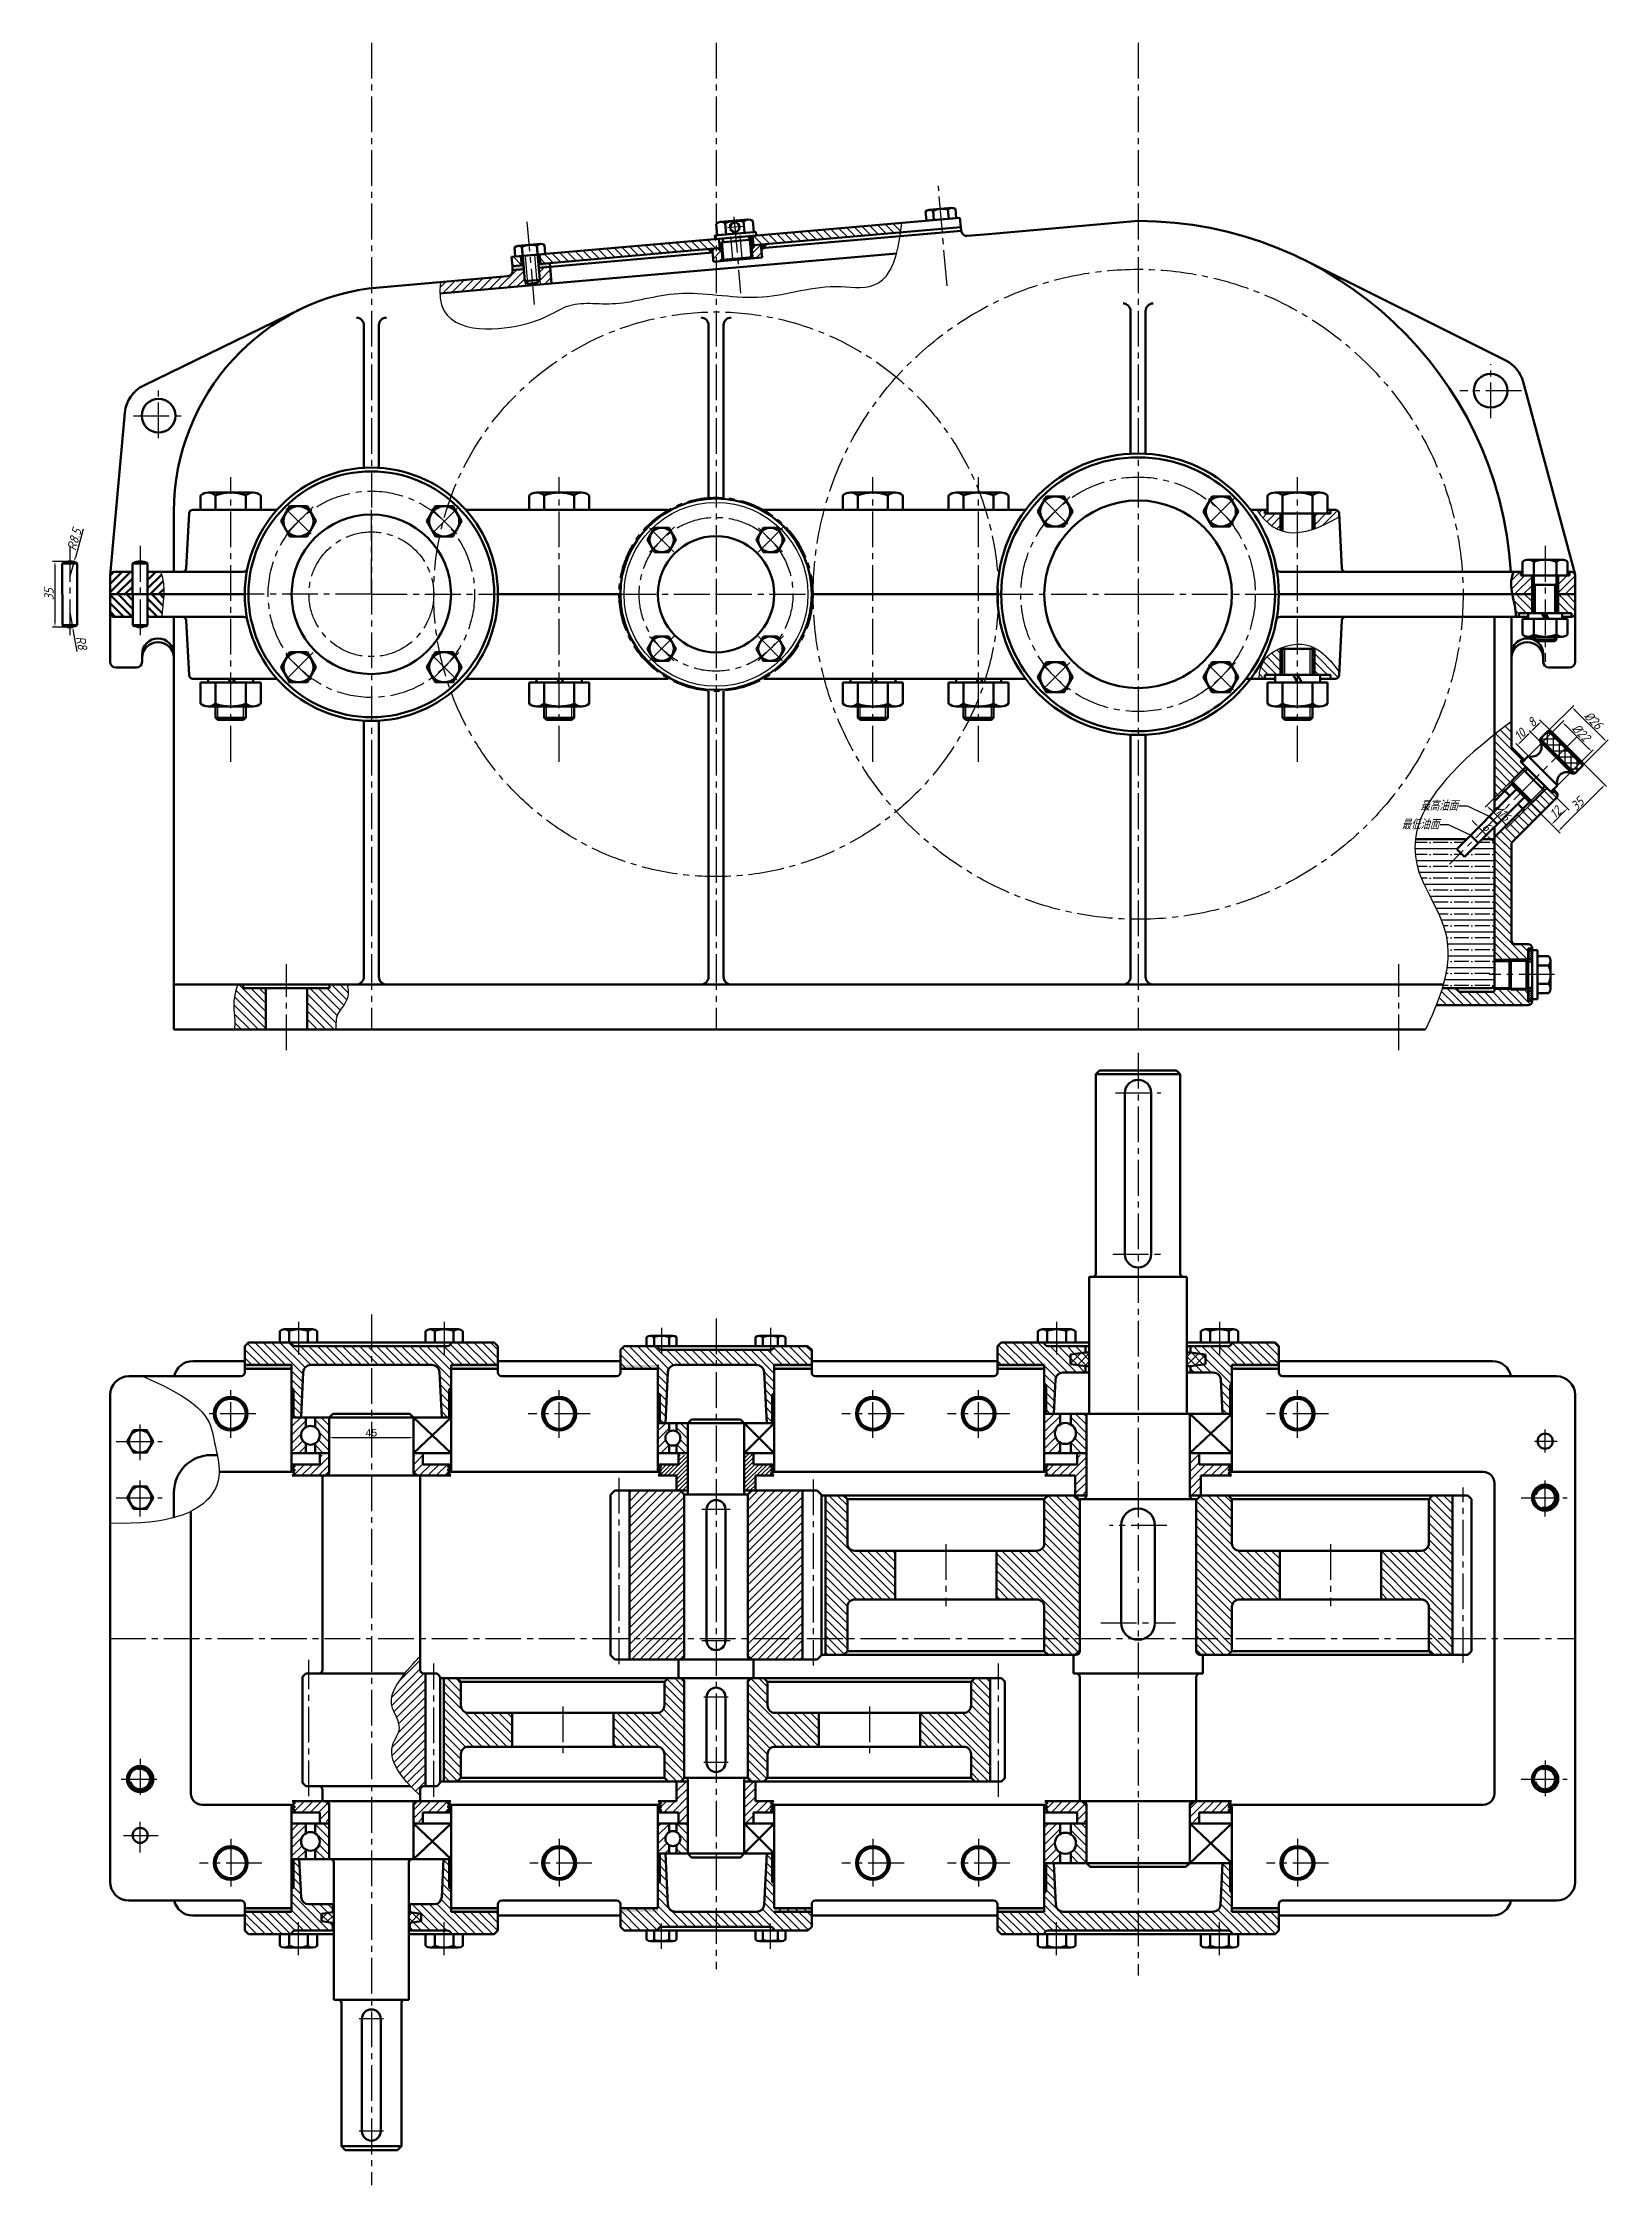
# Model space of a CAD drawing. Header units: millimetres. Extents: x -3078 to 425, y -739 to 825.
# Drawn here: x -1252 to -417, y -317 to 825 of the extents above; entities that cross this region are included whole.
import ezdxf

# ---------------------------------------------------------------- set-up
doc = ezdxf.new("R2010")
doc.units = ezdxf.units.MM
doc.linetypes.add('ACAD_ISO02W100', pattern=[15, 12, -3])
doc.linetypes.add('CENTER2', pattern=[28.575, 19.05, -3.175, 3.175, -3.175])
for name, color, linetype in [('中心线', 1, 'CENTER2'), ('细实线', 7, 'Continuous'), ('虚线', 5, 'ACAD_ISO02W100')]:
    doc.layers.add(name, color=color, linetype=linetype)
doc.layers.add('粗实线', color=7, linetype='Continuous', lineweight=50)
doc.styles.get("Standard").update_dxf_attribs({"font": 'arial.ttf'})
doc.styles.add('标注', font='isocp.shx', dxfattribs={"oblique": 15, "height": 5, "bigfont": 'gbcbig.shx'})
doc.dimstyles.new('ISO-25', dxfattribs={"dimtxt": 4, "dimasz": 2.5, "dimexe": 1.25, "dimexo": 0.625, "dimtad": 1, "dimtxsty": 'Standard', "dimcen": 2.5, "dimadec": 0, "dimazin": 0, "dimtfac": 1, "dimtmove": 0, "dimatfit": 3, "dimfxl": 1, "dimarcsym": 0})
doc.dimstyles.new('标注', dxfattribs={"dimtxt": 5, "dimasz": 2.5, "dimexe": 1.25, "dimexo": 0.625, "dimtad": 1, "dimdsep": 46, "dimtxsty": '标注', "dimcen": 2.5, "dimadec": 0, "dimazin": 0, "dimtfac": 1, "dimtmove": 0, "dimatfit": 3, "dimfxl": 1, "dimarcsym": 0})
pattern_1 = [(135, (-1288.5736, 389.3772), (-2.245064, -2.245064), [])]
pattern_2 = [(135, (-1288.5736, 338.197), (-2.245064, -2.245064), [])]
pattern_3 = [(45, (-1288.5736, 338.197), (-2.245064, 2.245064), [])]
pattern_4 = [(45, (-1288.5736, 389.3772), (-2.245064, 2.245064), [])]
pattern_5 = [(45, (-1288.5736, 389.3772), (-2.245064, 2.245064), []), (135, (-1288.5736, 389.3772), (-2.245064, -2.245064), [])]

msp = doc.modelspace()

# ---------------------------------------------------------------- texts
at = {"layer": '细实线', "char_height": 5, "attachment_point": 9, "style": '标注'}
for s, insert in [('最高油面', (-497.6098, 415.4965)), ('最低油面', (-507.6098, 405.4965))]:
    msp.add_mtext(s, dxfattribs=dict(at, insert=insert))

# ---------------------------------------------------------------- blocks, each defined once
blk = doc.blocks.new('*D11')
at = {"layer": 'Defpoints', "color": 0, "transparency": 16777216}
for p in [(-1099.3, 92), (-1054.3, 92), (-1054.3, 81.3)]:
    blk.add_point(p, dxfattribs=at)
at = {"layer": '粗实线', "color": 0, "lineweight": -2, "transparency": 16777216}
for p, q in [((-1099.3, 91.4), (-1099.3, 80)), ((-1054.3, 91.4), (-1054.3, 80)), ((-1096.8, 81.3), (-1056.8, 81.3))]:
    blk.add_line(p, q, dxfattribs=at)
at = {"layer": '粗实线', "color": 0, "transparency": 16777216}
for points in [[(-1096.8, 81.7), (-1096.8, 80.9), (-1099.3, 81.3)], [(-1056.8, 81.7), (-1056.8, 80.9), (-1054.3, 81.3)]]:
    blk.add_solid(points, dxfattribs=at)
at = {"layer": '粗实线', "color": 0, "transparency": 16777216, "insert": (-1076.8, 83.9), "char_height": 4, "attachment_point": 5}
blk.add_mtext('45', dxfattribs=at)
blk = doc.blocks.new('*U6')
at = {"layer": '中心线', "color": 0, "linetype": 'CENTER2', "transparency": 16777216}
blk.add_line((0, 12.5), (0, -12.5), dxfattribs=at)
blk = doc.blocks.new('*U7')
at = {"layer": '中心线', "color": 0, "linetype": 'CENTER2', "transparency": 16777216}
blk.add_line((0, 12.5), (0, -12.5), dxfattribs=at)
blk = doc.blocks.new('*U8')
at = {"layer": '中心线', "color": 0, "linetype": 'CENTER2', "transparency": 16777216}
blk.add_line((0, 16.5), (0, -16.5), dxfattribs=at)
blk = doc.blocks.new('*U9')
at = {"layer": '中心线', "color": 0, "linetype": 'CENTER2', "transparency": 16777216}
blk.add_line((0, 16.5), (0, -16.5), dxfattribs=at)
blk = doc.blocks.new('*U10')
at = {"layer": '中心线', "color": 0, "linetype": 'CENTER2', "transparency": 16777216}
blk.add_line((44.3, 44.3), (-23.6, -23.6), dxfattribs=at)
blk = doc.blocks.new('*D87')
at = {"layer": 'Defpoints', "color": 0, "transparency": 16777216}
for p in [(-426.3, 447.2), (-460, 444.6), (-444.5, 429)]:
    blk.add_point(p, dxfattribs=at)
at = {"layer": '细实线', "color": 0, "lineweight": -2, "transparency": 16777216}
for p, q in [((-459.6, 445), (-441, 463.6)), ((-440.1, 460.9), (-428.1, 448.9)), ((-444, 429.4), (-425.4, 448))]:
    blk.add_line(p, q, dxfattribs=at)
at = {"layer": '细实线', "color": 0, "transparency": 16777216}
for points in [[(-439.8, 461.2), (-440.4, 460.6), (-441.9, 462.7)], [(-427.8, 449.2), (-428.4, 448.6), (-426.3, 447.2)]]:
    blk.add_solid(points, dxfattribs=at)
at = {"layer": '细实线', "color": 0, "transparency": 16777216, "insert": (-431.9, 457.1), "char_height": 5, "attachment_point": 5, "rotation": 315, "style": '标注'}
blk.add_mtext('%%C22', dxfattribs=at)
blk = doc.blocks.new('*D88')
at = {"layer": 'Defpoints', "color": 0, "transparency": 16777216}
for p in [(-449.4, 458), (-418.3, 452.3), (-431, 439.6)]:
    blk.add_point(p, dxfattribs=at)
at = {"layer": '细实线', "color": 0, "lineweight": -2, "transparency": 16777216}
for p, q in [((-449, 458.4), (-435.8, 471.6)), ((-435, 468.9), (-420.1, 454.1)), ((-430.6, 440.1), (-417.5, 453.2))]:
    blk.add_line(p, q, dxfattribs=at)
at = {"layer": '细实线', "color": 0, "transparency": 16777216}
for points in [[(-434.7, 469.2), (-435.3, 468.6), (-436.7, 470.7)], [(-419.8, 454.4), (-420.4, 453.8), (-418.3, 452.3)]]:
    blk.add_solid(points, dxfattribs=at)
at = {"layer": '细实线', "color": 0, "transparency": 16777216, "insert": (-425.3, 463.7), "char_height": 5, "attachment_point": 5, "rotation": 315, "style": '标注'}
blk.add_mtext('%%C26', dxfattribs=at)
blk = doc.blocks.new('*D89')
at = {"layer": 'Defpoints', "color": 0, "transparency": 16777216}
for p in [(-458.8, 457.5), (-448, 458), (-453.7, 452.3)]:
    blk.add_point(p, dxfattribs=at)
at = {"layer": '细实线', "color": 0, "lineweight": -2, "transparency": 16777216}
for p, q in [((-454.1, 452.8), (-459.6, 458.3)), ((-454.9, 461.3), (-457, 459.2)), ((-448.4, 458.4), (-454, 464))]:
    blk.add_line(p, q, dxfattribs=at)
at = {"layer": '细实线', "color": 0, "transparency": 16777216}
for points in [[(-457.3, 459.5), (-456.7, 458.9), (-458.8, 457.5)], [(-455.2, 461.6), (-454.6, 461), (-453.1, 463.1)]]:
    blk.add_solid(points, dxfattribs=at)
at = {"layer": '细实线', "color": 0, "transparency": 16777216, "insert": (-458.1, 462.5), "char_height": 5, "attachment_point": 5, "rotation": 45, "style": '标注'}
blk.add_mtext('8', dxfattribs=at)
blk = doc.blocks.new('*D90')
at = {"layer": 'Defpoints', "color": 0, "transparency": 16777216}
for p in [(-465.8, 450.4), (-452.2, 436.8), (-445.2, 443.9)]:
    blk.add_point(p, dxfattribs=at)
at = {"layer": '细实线', "color": 0, "lineweight": -2, "transparency": 16777216}
for p, q in [((-445.6, 444.3), (-459.6, 458.3)), ((-452.7, 437.2), (-466.7, 451.3)), ((-460.5, 455.7), (-464.1, 452.1))]:
    blk.add_line(p, q, dxfattribs=at)
at = {"layer": '细实线', "color": 0, "transparency": 16777216}
for points in [[(-460.8, 456), (-460.2, 455.4), (-458.8, 457.5)], [(-464.4, 452.4), (-463.8, 451.9), (-465.8, 450.4)]]:
    blk.add_solid(points, dxfattribs=at)
at = {"layer": '细实线', "color": 0, "transparency": 16777216, "insert": (-464.5, 456.1), "char_height": 5, "attachment_point": 5, "rotation": 45, "style": '标注'}
blk.add_mtext('10', dxfattribs=at)
blk = doc.blocks.new('*D91')
at = {"layer": 'Defpoints', "color": 0, "transparency": 16777216}
for p in [(-439.5, 449.5), (-464.3, 424.8), (-444, 404.5)]:
    blk.add_point(p, dxfattribs=at)
at = {"layer": '细实线', "color": 0, "lineweight": -2, "transparency": 16777216}
for p, q in [((-439.1, 449.1), (-418.4, 428.4)), ((-463.8, 424.3), (-443.1, 403.6)), ((-421, 427.5), (-442.3, 406.3))]:
    blk.add_line(p, q, dxfattribs=at)
at = {"layer": '细实线', "color": 0, "transparency": 16777216}
for points in [[(-421.3, 427.8), (-420.7, 427.2), (-419.3, 429.3)], [(-442.6, 406.6), (-442, 406), (-444, 404.5)]]:
    blk.add_solid(points, dxfattribs=at)
at = {"layer": '细实线', "color": 0, "transparency": 16777216, "insert": (-433.9, 419.1), "char_height": 5, "attachment_point": 5, "rotation": 45, "style": '标注'}
blk.add_mtext('35', dxfattribs=at)
blk = doc.blocks.new('*D92')
at = {"layer": 'Defpoints', "color": 0, "transparency": 16777216}
for p in [(-469.1, 431.3), (-457.8, 420), (-470.9, 406.8)]:
    blk.add_point(p, dxfattribs=at)
at = {"layer": '细实线', "color": 0, "lineweight": -2, "transparency": 16777216}
for p, q in [((-469.5, 430.8), (-483.1, 417.3)), ((-480.4, 416.4), (-472.6, 408.6)), ((-458.2, 419.5), (-471.8, 406))]:
    blk.add_line(p, q, dxfattribs=at)
at = {"layer": '细实线', "color": 0, "transparency": 16777216}
for points in [[(-480.1, 416.7), (-480.7, 416.1), (-482.2, 418.1)], [(-472.3, 408.9), (-472.9, 408.3), (-470.9, 406.8)]]:
    blk.add_solid(points, dxfattribs=at)
at = {"layer": '细实线', "color": 0, "transparency": 16777216, "insert": (-474.3, 414.7), "char_height": 5, "attachment_point": 5, "rotation": 315, "style": '标注'}
blk.add_mtext('M16', dxfattribs=at)
blk = doc.blocks.new('*D93')
at = {"layer": 'Defpoints', "color": 0, "transparency": 16777216}
for p in [(-464.3, 424.8), (-455.8, 433.2), (-447.7, 408.2)]:
    blk.add_point(p, dxfattribs=at)
at = {"layer": '细实线', "color": 0, "lineweight": -2, "transparency": 16777216}
for p, q in [((-463.8, 424.3), (-446.8, 407.3)), ((-455.3, 432.8), (-438.3, 415.8)), ((-441, 414.9), (-445.9, 409.9))]:
    blk.add_line(p, q, dxfattribs=at)
at = {"layer": '细实线', "color": 0, "transparency": 16777216}
for points in [[(-441.2, 415.2), (-440.7, 414.6), (-439.2, 416.7)], [(-446.2, 410.2), (-445.6, 409.6), (-447.7, 408.2)]]:
    blk.add_solid(points, dxfattribs=at)
at = {"layer": '细实线', "color": 0, "transparency": 16777216, "insert": (-445.6, 414.6), "char_height": 5, "attachment_point": 5, "rotation": 45, "style": '标注'}
blk.add_mtext('12', dxfattribs=at)
blk = doc.blocks.new('*D94')
at = {"layer": 'Defpoints', "color": 0, "transparency": 16777216}
for p in [(-466.4, 426.9), (-462.1, 422.6), (-482.3, 402.5)]:
    blk.add_point(p, dxfattribs=at)
at = {"layer": '细实线', "color": 0, "lineweight": -2, "transparency": 16777216}
for p, q in [((-466.8, 426.4), (-487.4, 405.9)), ((-462.6, 422.2), (-483.1, 401.6)), ((-488.3, 408.5), (-490, 410.3)), ((-486.5, 406.8), (-482.3, 402.5)), ((-480.5, 400.8), (-478.7, 399))]:
    blk.add_line(p, q, dxfattribs=at)
at = {"layer": '细实线', "color": 0, "transparency": 16777216}
for points in [[(-488, 408.8), (-488.6, 408.2), (-486.5, 406.8)], [(-480.2, 401), (-480.8, 400.5), (-482.3, 402.5)]]:
    blk.add_solid(points, dxfattribs=at)
at = {"layer": '细实线', "color": 0, "transparency": 16777216, "insert": (-482.2, 406.9), "char_height": 5, "attachment_point": 5, "rotation": 315, "style": '标注'}
blk.add_mtext('6', dxfattribs=at)
blk = doc.blocks.new('*D95')
at = {"layer": 'Defpoints', "color": 0, "transparency": 16777216}
for p in [(-1237.6, 548.4), (-1245.5, 513.4), (-1237.6, 513.4)]:
    blk.add_point(p, dxfattribs=at)
at = {"layer": '细实线', "color": 0, "lineweight": -2, "transparency": 16777216}
for p, q in [((-1238.2, 548.4), (-1246.8, 548.4)), ((-1245.5, 545.9), (-1245.5, 515.9)), ((-1238.2, 513.4), (-1246.8, 513.4))]:
    blk.add_line(p, q, dxfattribs=at)
at = {"layer": '细实线', "color": 0, "transparency": 16777216}
for points in [[(-1245.9, 545.9), (-1245.1, 545.9), (-1245.5, 548.4)], [(-1245.9, 515.9), (-1245.1, 515.9), (-1245.5, 513.4)]]:
    blk.add_solid(points, dxfattribs=at)
at = {"layer": '细实线', "color": 0, "transparency": 16777216, "insert": (-1248.7, 530.9), "char_height": 5, "attachment_point": 5, "rotation": 90, "style": '标注'}
blk.add_mtext('35', dxfattribs=at)
blk = doc.blocks.new('*D96')
at = {"layer": 'Defpoints', "color": 0, "transparency": 16777216}
for p in [(-1237.6, 539.9), (-1235.3, 548)]:
    blk.add_point(p, dxfattribs=at)
at = {"layer": '细实线', "color": 0, "lineweight": -2, "transparency": 16777216}
for p, q in [((-1230.4, 565.6), (-1234.6, 550.4)), ((-1237.6, 539.9), (-1235.3, 548))]:
    blk.add_line(p, q, dxfattribs=at)
at = {"layer": '细实线', "color": 0, "transparency": 16777216}
blk.add_solid([(-1235, 550.6), (-1234.2, 550.3), (-1235.3, 548)], dxfattribs=at)
at = {"layer": '细实线', "color": 0, "transparency": 16777216, "insert": (-1235.2, 560.1), "char_height": 5, "attachment_point": 5, "rotation": 74.3796, "style": '标注'}
blk.add_mtext('R8.5', dxfattribs=at)
blk = doc.blocks.new('*D97')
at = {"layer": 'Defpoints', "color": 0, "transparency": 16777216}
for p in [(-1237.6, 521.4), (-1236.1, 513.5)]:
    blk.add_point(p, dxfattribs=at)
at = {"layer": '细实线', "color": 0, "lineweight": -2, "transparency": 16777216}
for p, q in [((-1237.6, 521.4), (-1236.1, 513.5)), ((-1233.6, 500.3), (-1235.6, 511))]:
    blk.add_line(p, q, dxfattribs=at)
at = {"layer": '细实线', "color": 0, "transparency": 16777216}
blk.add_solid([(-1235.2, 511.1), (-1236, 511), (-1236.1, 513.5)], dxfattribs=at)
at = {"layer": '细实线', "color": 0, "transparency": 16777216, "insert": (-1231.3, 505), "char_height": 5, "attachment_point": 5, "rotation": 280.7514, "style": '标注'}
blk.add_mtext('R8', dxfattribs=at)

# ---------------------------------------------------------------- dimensions: what is measured, and where the dimension line sits
at = {"layer": '粗实线'}
dim = msp.add_linear_dim(base=(-1054.2995, 81.2769), p1=(-1099.2995, 92.0444), p2=(-1054.2995, 92.0444), dimstyle='ISO-25', dxfattribs=at)
dim.commit()
dim.dimension.update_dxf_attribs({"geometry": '*D11', "text_midpoint": (-1076.7995, 83.936)})
at = {"layer": '细实线'}
for center, mpoint, picture, middle in [((-1237.593, 539.8521), (-1235.3042, 548.0381), '*D96', (-1235.1896, 560.0539)), ((-1237.593, 521.3521), (-1236.1006, 513.4925), '*D97', (-1231.309, 505.0096))]:
    dim = msp.add_radius_dim(center=center, mpoint=mpoint, dimstyle='标注', dxfattribs=at)
    dim.commit()
    dim.dimension.update_dxf_attribs({"geometry": picture, "text_midpoint": middle})
dim = msp.add_linear_dim(base=(-1245.5257, 513.3521), p1=(-1237.593, 548.3521), p2=(-1237.593, 513.3521), angle=90, dimstyle='标注', dxfattribs=at)
dim.commit()
dim.dimension.update_dxf_attribs({"geometry": '*D95', "text_midpoint": (-1248.6507, 530.8521)})
for p1, p2, distance, text, picture, middle in [((-449.4095, 457.9963), (-431.0247, 439.6116), 17.9404, '%%C<>', '*D88', (-425.3212, 463.6998)), ((-469.0671, 431.2677), (-457.7533, 419.954), -18.5533, 'M<>', '*D92', (-474.3196, 414.7014))]:
    dim = msp.add_aligned_dim(p1=p1, p2=p2, distance=distance, text=text, dimstyle='标注', dxfattribs=at)
    dim.commit()
    dim.dimension.update_dxf_attribs({"geometry": picture, "text_midpoint": middle})
for p1, p2, distance, picture, middle in [((-445.1668, 443.8542), (-452.2379, 436.7831), -19.2318, '*D90', (-464.511, 456.1273)), ((-447.9953, 457.9963), (-453.6521, 452.3395), -7.2318, '*D89', (-458.147, 462.4913)), ((-439.51, 449.5111), (-464.2587, 424.7623), 28.6158, '*D91', (-433.8597, 419.112)), ((-466.38, 426.8836), (-462.1374, 422.641), -28.4553, '*D94', (-482.1699, 406.8511)), ((-455.7734, 433.2476), (-464.2587, 424.7623), 23.4579, '*D93', (-445.6389, 414.6278))]:
    dim = msp.add_aligned_dim(p1=p1, p2=p2, distance=distance, dimstyle='标注', dxfattribs=at)
    dim.commit()
    dim.dimension.update_dxf_attribs({"geometry": picture, "text_midpoint": middle})
dim = msp.add_linear_dim(base=(-426.3115, 447.1532), p1=(-460.0161, 444.5613), p2=(-444.4597, 429.005), angle=315, text='%%C<>', dimstyle='标注', dxfattribs=at)
dim.commit()
dim.dimension.update_dxf_attribs({"geometry": '*D87', "text_midpoint": (-434.0897, 454.9314), "dimtype": 161})

# ---------------------------------------------------------------- hatches: boundary and pattern name
at = {"layer": '粗实线'}
h = msp.add_hatch(color=256, dxfattribs=at)
h.dxf.hatch_style = 1
h.paths.add_polyline_path([(-898.0381, 714.7498), (-895.0495, 715.0112), (-894.788, 712.0227)])
h = msp.add_hatch(color=256, dxfattribs=at)
h.dxf.hatch_style = 1
h.paths.add_polyline_path([(-866.1599, 717.5388), (-869.1484, 717.2773), (-868.887, 714.2887)])
h = msp.add_hatch(color=256, dxfattribs=at)
h.dxf.hatch_style = 1
h.paths.add_polyline_path([(-1001.6423, 705.6856), (-1001.468, 703.6932), (-995.4909, 704.2161), (-995.6652, 706.2085)])
h.paths.add_polyline_path([(-981.5441, 705.4363), (-981.7185, 707.4287), (-987.6956, 706.9058), (-987.5213, 704.9134)])
h = msp.add_hatch(dxfattribs=at)
h.set_pattern_fill('ANSI31', color=256)
h.set_pattern_definition(pattern_3)
edge = h.paths.add_edge_path()
edge.add_spline(control_points=[(-1187.4399, 530.8521), (-1187.2598, 534.6525), (-1187.5091, 538.6428), (-1189.0371, 542.8521)], knot_values=[0.175600724, 0.175600724, 0.175600724, 0.175600724, 0.454200869, 0.454200869, 0.454200869, 0.454200869], degree=3, periodic=0)
edge.add_line((-1189.0371, 542.8521), (-1196.0668, 542.8521))
edge.add_line((-1196.0668, 542.8521), (-1196.113, 530.8521))
edge.add_line((-1196.113, 530.8521), (-1187.4399, 530.8521))
h.paths.add_polyline_path([(-1204.0322, 542.8521), (-1214.0495, 542.8521, 0.414213562), (-1216.0495, 540.8521), (-1216.0495, 530.8521), (-1203.986, 530.8521)])
h = msp.add_hatch(dxfattribs=at)
h.set_pattern_fill('ANSI31', color=256, angle=90)
h.set_pattern_definition(pattern_2)
h.paths.add_polyline_path([(-1203.986, 530.8521), (-1216.0495, 530.8521), (-1216.0495, 520.8521, 0.414213562), (-1214.0495, 518.8521), (-1203.9398, 518.8521)])
edge = h.paths.add_edge_path()
edge.add_spline(control_points=[(-1188.4652, 518.8521), (-1188.3697, 522.6445), (-1187.64, 526.6312), (-1187.4399, 530.8521)], knot_values=[0.454200869, 0.454200869, 0.454200869, 0.454200869, 0.763623509, 0.763623509, 0.763623509, 0.763623509], degree=3, periodic=0)
edge.add_line((-1187.4399, 530.8521), (-1196.113, 530.8521))
edge.add_line((-1196.113, 530.8521), (-1196.1592, 518.8521))
edge.add_line((-1196.1592, 518.8521), (-1188.4652, 518.8521))
h = msp.add_hatch(color=256, dxfattribs=at)
h.dxf.hatch_style = 1
h.paths.add_polyline_path([(-1009.2995, 118.0444), (-1009.2995, 120.0444), (-1034.2995, 120.0444), (-1034.2995, 118.0444)])
h.paths.add_polyline_path([(-1144.2995, 120.0444), (-1144.2995, 118.0444), (-1119.2995, 118.0444), (-1119.2995, 120.0444)])
h = msp.add_hatch(color=256, dxfattribs=at)
h.dxf.hatch_style = 1
h.paths.add_polyline_path([(-924.0495, 120.0444), (-944.0495, 120.0444), (-944.0495, 118.0444), (-924.0495, 118.0444)])
h.paths.add_polyline_path([(-842.0495, 120.0444), (-862.0495, 120.0444), (-862.0495, 118.0444), (-842.0495, 118.0444)])
h = msp.add_hatch(color=256, dxfattribs=at)
h.dxf.hatch_style = 1
h.paths.add_polyline_path([(-743.0495, 120.0444), (-743.0495, 118.0444), (-718.0495, 118.0444), (-718.0495, 120.0444)])
h.paths.add_polyline_path([(-593.0495, 118.0444), (-593.0495, 120.0444), (-618.0495, 120.0444), (-618.0495, 118.0444)])
h = msp.add_hatch(color=256, dxfattribs=at)
h.dxf.hatch_style = 1
h.paths.add_polyline_path([(-1119.2995, -171.4556), (-1119.2995, -169.4556), (-1144.2995, -169.4556), (-1144.2995, -171.4556)])
h.paths.add_polyline_path([(-1009.2995, -171.4556), (-1009.2995, -169.4556), (-1034.2995, -169.4556), (-1034.2995, -171.4556)])
h = msp.add_hatch(color=256, dxfattribs=at)
h.dxf.hatch_style = 1
h.paths.add_polyline_path([(-924.0495, -171.4539), (-944.0495, -171.4539), (-944.0495, -169.4539), (-924.0495, -169.4539)])
h.paths.add_polyline_path([(-842.0495, -171.4539), (-862.0495, -171.4539), (-862.0495, -169.4539), (-842.0495, -169.4539)])
h = msp.add_hatch(color=256, dxfattribs=at)
h.dxf.hatch_style = 1
h.paths.add_polyline_path([(-718.0495, -171.4556), (-743.0495, -171.4556), (-743.0495, -169.4556), (-718.0495, -169.4556)])
h.paths.add_polyline_path([(-593.0495, -171.4556), (-618.0495, -171.4556), (-618.0495, -169.4556), (-593.0495, -169.4556)])
at = {"layer": '细实线'}
h = msp.add_hatch(dxfattribs=at)
h.set_pattern_fill('ANSI31', color=256, angle=90)
h.set_pattern_definition(pattern_2)
h.paths.add_polyline_path([(-987.1352, 711.9739), (-986.6994, 706.9929), (-893.0495, 715.1862), (-893.0495, 720.2053)])
edge = h.paths.add_edge_path()
edge.add_spline(control_points=[(-794.5925, 723.8001), (-794.3927, 725.4015), (-794.2166, 727.0884), (-794.0654, 728.8653)], knot_values=[6.811034151, 6.811034151, 6.811034151, 6.811034151, 6.849390015, 6.849390015, 6.849390015, 6.849390015], degree=3, periodic=0)
edge.add_line((-794.0654, 728.8653), (-873.569, 721.9096))
edge.add_line((-873.569, 721.9096), (-873.1332, 716.9287))
edge.add_line((-873.1332, 716.9287), (-794.5925, 723.8001))
h.paths.add_polyline_path([(-996.6614, 706.1214), (-997.0971, 711.1023), (-1000.0857, 710.8409), (-1002.0781, 710.6666), (-1001.6423, 705.6856)])
h = msp.add_hatch(dxfattribs=at)
h.set_pattern_fill('ANSI31', color=256)
h.set_pattern_definition(pattern_3)
h.paths.add_polyline_path([(-889.8942, 713.4546), (-892.0609, 715.2727), (-893.0495, 715.1862), (-893.0495, 708.1595), (-889.4584, 708.4737), (-889.5238, 709.2208)])
h.paths.add_polyline_path([(-893.0495, 715.1862), (-895.0495, 715.0112), (-894.4394, 708.0379), (-893.0495, 708.1595)])
h.paths.add_polyline_path([(-869.1484, 717.2773), (-872.137, 717.0158), (-873.9551, 714.8491), (-873.5847, 710.6153), (-873.5193, 709.8682), (-868.5384, 710.3039)])
h = msp.add_hatch(dxfattribs=at)
h.set_pattern_fill('ANSI31', color=256)
h.set_pattern_definition(pattern_3)
edge = h.paths.add_edge_path()
edge.add_line((-994.9244, 697.7409), (-995.4451, 703.6932))
edge.add_line((-995.4451, 703.6932), (-1001.468, 703.6932))
edge.add_arc((-1004.4566, 703.4317), 3, -85, 5, ccw=False)
edge.add_line((-1004.1951, 700.4431), (-1039.939, 697.316))
edge.add_spline(control_points=[(-1039.939, 697.316), (-1040.2857, 695.1175), (-1040.4242, 693.1016), (-1040.3778, 691.2546)], knot_values=[0.142100583, 0.142100583, 0.142100583, 0.142100583, 0.214380385, 0.214380385, 0.214380385, 0.214380385], degree=3, periodic=0)
edge.add_line((-1040.3778, 691.2546), (-994.7065, 695.2504))
edge.add_line((-994.7065, 695.2504), (-994.9244, 697.7409))
h.paths.add_polyline_path([(-981.3916, 703.6932), (-987.4146, 703.6932), (-986.9548, 698.4381), (-986.7369, 695.9476), (-980.7597, 696.4706)])
h.paths.add_polyline_path([(-995.4909, 704.2161), (-1001.468, 703.6932), (-995.4451, 703.6932)])
h.paths.add_polyline_path([(-981.5441, 705.4363), (-987.5213, 704.9134), (-987.4146, 703.6932), (-981.3916, 703.6932)])
h = msp.add_hatch(dxfattribs=at)
h.set_pattern_fill('ANSI31', color=256)
h.set_pattern_definition(pattern_3)
edge = h.paths.add_edge_path()
edge.add_line((-600.5495, 573.8521), (-600.5495, 575.8521))
edge.add_line((-600.5495, 575.8521), (-604.8135, 575.8521))
edge.add_spline(control_points=[(-604.8135, 575.8521), (-600.8665, 570.1018), (-596.6916, 566.5388), (-592.0462, 564.8445)], knot_values=[0, 0, 0, 0, 0.312282344, 0.312282344, 0.312282344, 0.312282344], degree=3, periodic=0)
edge.add_line((-592.0462, 564.8445), (-592.0495, 573.8521))
edge.add_line((-592.0495, 573.8521), (-600.5495, 573.8521))
edge = h.paths.add_edge_path()
edge.add_line((-574.0495, 573.8521), (-574.0524, 565.8334))
edge.add_spline(control_points=[(-574.0524, 565.8334), (-569.9942, 567.2733), (-565.5978, 569.3968), (-560.7892, 572.1066)], knot_values=[0.666780051, 0.666780051, 0.666780051, 0.666780051, 0.877080383, 0.877080383, 0.877080383, 0.877080383], degree=3, periodic=0)
edge.add_line((-560.7892, 572.1066), (-560.8898, 574.0264))
edge.add_arc((-562.8822, 573.8521), 2, 5, 90)
edge.add_line((-562.8822, 575.8521), (-565.5495, 575.8521))
edge.add_line((-565.5495, 575.8521), (-565.5495, 573.8521))
edge.add_line((-565.5495, 573.8521), (-574.0495, 573.8521))
h = msp.add_hatch(dxfattribs=at)
h.set_pattern_fill('ANSI31', color=256)
h.set_pattern_definition(pattern_3)
edge = h.paths.add_edge_path()
edge.add_line((-458.0495, 540.8521), (-463.0495, 540.8521))
edge.add_line((-463.0495, 540.8521), (-464.0495, 540.8521))
edge.add_line((-464.0495, 540.8521), (-464.0495, 542.8521))
edge.add_line((-464.0495, 542.8521), (-467.977, 542.8521))
edge.add_spline(control_points=[(-467.977, 542.8521), (-469.6535, 538.6358), (-469.2868, 534.7233), (-468.5284, 530.8521)], knot_values=[0.138119688, 0.138119688, 0.138119688, 0.138119688, 0.490028055, 0.490028055, 0.490028055, 0.490028055], degree=3, periodic=0)
edge.add_line((-468.5284, 530.8521), (-458.0495, 530.8521))
edge.add_line((-458.0495, 530.8521), (-458.0495, 540.8521))
h.paths.add_polyline_path([(-435.0495, 540.8521, 0.414213562), (-437.0495, 542.8521), (-438.0495, 542.8521), (-438.0495, 540.8521), (-444.0495, 540.8521), (-444.0495, 530.8521), (-435.0495, 530.8521)])
h = msp.add_hatch(dxfattribs=at)
h.set_pattern_fill('ANSI31', color=256, angle=90)
h.set_pattern_definition(pattern_2)
edge = h.paths.add_edge_path()
edge.add_line((-458.0495, 530.8521), (-468.5284, 530.8521))
edge.add_spline(control_points=[(-468.5284, 530.8521), (-467.7546, 526.902), (-466.5729, 522.9949), (-466.7379, 518.8521)], knot_values=[0.490028055, 0.490028055, 0.490028055, 0.490028055, 0.84910979, 0.84910979, 0.84910979, 0.84910979], degree=3, periodic=0)
edge.add_line((-466.7379, 518.8521), (-465.0495, 518.8521))
edge.add_line((-465.0495, 518.8521), (-465.0495, 520.8521))
edge.add_line((-465.0495, 520.8521), (-458.0495, 520.8521))
edge.add_line((-458.0495, 520.8521), (-458.0495, 530.8521))
h.paths.add_polyline_path([(-435.0495, 530.8521), (-444.0495, 530.8521), (-444.0495, 520.8521), (-442.0495, 520.8521), (-437.0495, 520.8521), (-437.0495, 518.8521, 0.414213562), (-435.0495, 520.8521)])
h = msp.add_hatch(dxfattribs=at)
h.set_pattern_fill('ANSI31', color=256, angle=90)
h.set_pattern_definition(pattern_2)
edge = h.paths.add_edge_path()
edge.add_spline(control_points=[(-592.0495, 502.201), (-592.5128, 502.005), (-597.9863, 499.5379), (-603.4584, 495.3223), (-603.5469, 485.8521)], knot_values=[0.129915053, 0.129915053, 0.129915053, 0.129915053, 0.210406803, 1.08049175, 1.08049175, 1.08049175, 1.08049175], degree=3, periodic=0)
edge.add_line((-603.5469, 485.8521), (-600.5495, 485.8521))
edge.add_line((-600.5495, 485.8521), (-600.5495, 487.8521))
edge.add_line((-600.5495, 487.8521), (-592.0495, 487.8521))
edge.add_line((-592.0495, 487.8521), (-592.0495, 502.201))
edge = h.paths.add_edge_path()
edge.add_spline(control_points=[(-560.7298, 489.5062), (-566.4327, 496.9478), (-570.3401, 500.4975), (-574.0495, 502.3536)], knot_values=[2.150615599, 2.150615599, 2.150615599, 2.150615599, 2.832446519, 2.832446519, 2.832446519, 2.832446519], degree=3, periodic=0)
edge.add_line((-574.0495, 502.3536), (-574.0495, 487.8521))
edge.add_line((-574.0495, 487.8521), (-565.5495, 487.8521))
edge.add_line((-565.5495, 487.8521), (-565.5495, 485.8521))
edge.add_line((-565.5495, 485.8521), (-562.8822, 485.8521))
edge.add_arc((-562.8822, 487.8521), 2, 270, 355)
edge.add_line((-560.8898, 487.6778), (-560.7298, 489.5062))
h = msp.add_hatch(dxfattribs=at)
h.set_pattern_fill('ANSI31', color=256, angle=90)
h.set_pattern_definition(pattern_2)
h.paths.add_polyline_path([(-444.9637, 422.4379, 0.414213562), (-444.9637, 425.2663), (-445.8739, 426.1765), (-447.2882, 424.7623), (-450.4701, 427.9443), (-451.8844, 426.5301), (-451.5308, 426.1765), (-457.7533, 419.954), (-462.1374, 415.5699), (-462.9859, 416.4185), (-478.0495, 401.3549), (-478.0495, 336.1021), (-469.2995, 336.1021), (-461.0495, 336.1021), (-461.0495, 335.1021), (-460.0495, 335.1021), (-460.0495, 342.1021), (-458.0495, 342.1021), (-458.0495, 342.3521, 0.414213562), (-460.0495, 344.3521), (-467.0495, 344.3521, -0.414213562), (-469.0495, 346.3521), (-469.0495, 398.3521)])
edge = h.paths.add_edge_path()
edge.add_line((-463.5516, 441.0258), (-464.2587, 441.7329))
edge.add_line((-464.2587, 441.7329), (-462.8445, 443.1471))
edge.add_line((-462.8445, 443.1471), (-469.0495, 449.3521))
edge.add_line((-469.0495, 449.3521), (-469.0495, 462.9923))
edge.add_spline(control_points=[(-469.0495, 462.9923), (-472.2291, 460.6509), (-475.2261, 458.364), (-478.0495, 456.1295)], knot_values=[0.097547951, 0.097547951, 0.097547951, 0.097547951, 0.143853319, 0.143853319, 0.143853319, 0.143853319], degree=3, periodic=0)
edge.add_line((-478.0495, 456.1295), (-478.0495, 420.5882))
edge.add_line((-478.0495, 420.5882), (-472.6026, 426.0351))
edge.add_line((-472.6026, 426.0351), (-473.4511, 426.8836))
edge.add_line((-473.4511, 426.8836), (-469.0671, 431.2677))
edge.add_line((-469.0671, 431.2677), (-462.8445, 437.4902))
edge.add_line((-462.8445, 437.4902), (-462.491, 437.1367))
edge.add_line((-462.491, 437.1367), (-461.0767, 438.5509))
edge.add_line((-461.0767, 438.5509), (-463.5516, 441.0258))
h = msp.add_hatch(dxfattribs=at)
h.set_pattern_fill('ANSI37', color=256, angle=-45)
h.set_pattern_definition([(360, (-1443.5908, 380.7087), (1e-15, 3.175), []), (90, (-1443.5908, 380.7087), (-3.175, 2e-15), [])])
h.paths.add_polyline_path([(-435.2673, 435.3689), (-431.0247, 439.6116), (-449.4095, 457.9963), (-453.6521, 453.7537)])
h = msp.add_hatch(dxfattribs=at)
h.set_pattern_fill('ANSI35', color=256, angle=135)
h.set_pattern_definition([(180, (-1288.5736, 338.197), (-4e-16, -6.35), []), (180, (-1291.7486, 341.372), (-4e-16, -6.35), [7.9375, -1.5875, 0, -1.5875])])
edge = h.paths.add_edge_path()
edge.add_line((-478.0495, 400.3521), (-484.4263, 400.3521))
edge.add_line((-484.4263, 400.3521), (-493.9572, 390.8212))
edge.add_line((-493.9572, 390.8212), (-498.1999, 395.0638))
edge.add_line((-498.1999, 395.0638), (-492.9116, 400.3521))
edge.add_line((-492.9116, 400.3521), (-520.2113, 400.3521))
edge.add_spline(control_points=[(-520.2113, 400.3521), (-521.5243, 389.796), (-511.1669, 363.8622), (-498.129, 347.058), (-505.9474, 320.8521)], knot_values=[0.635547465, 0.635547465, 0.635547465, 0.635547465, 1, 1.735091597, 1.735091597, 1.735091597, 1.735091597], degree=3, periodic=0)
edge.add_line((-505.9474, 320.8521), (-480.0495, 320.8521))
edge.add_arc((-480.0495, 322.8521), 2, 270, 360)
edge.add_line((-478.0495, 322.8521), (-478.0495, 400.3521))
h = msp.add_hatch(dxfattribs=at)
h.set_pattern_fill('ANSI31', color=256, angle=90)
h.set_pattern_definition(pattern_2)
edge = h.paths.add_edge_path()
edge.add_line((-460.0495, 321.1021), (-461.0495, 321.1021))
edge.add_line((-461.0495, 321.1021), (-461.0495, 320.1021))
edge.add_line((-461.0495, 320.1021), (-469.2995, 320.1021))
edge.add_line((-469.2995, 320.1021), (-478.0495, 320.1021))
edge.add_line((-478.0495, 320.1021), (-478.0495, 319.8521))
edge.add_arc((-479.0495, 319.8521), 1, -90, 0, ccw=False)
edge.add_line((-479.0495, 318.8521), (-496.0495, 318.8521))
edge.add_arc((-496.0495, 320.8521), 2, 210, 270, ccw=False)
edge.add_arc((-499.5136, 318.8521), 2, 30, 90)
edge.add_line((-499.5136, 320.8521), (-505.9474, 320.8521))
edge.add_spline(control_points=[(-505.9474, 320.8521), (-506.7883, 318.0332), (-507.8207, 315.0411), (-509.0663, 311.8521)], knot_values=[1.735091597, 1.735091597, 1.735091597, 1.735091597, 1.81416265, 1.81416265, 1.81416265, 1.81416265], degree=3, periodic=0)
edge.add_line((-509.0663, 311.8521), (-460.0495, 311.8521))
edge.add_arc((-460.0495, 313.8521), 2, 270, 360)
edge.add_line((-458.0495, 313.8521), (-458.0495, 314.1021))
edge.add_line((-458.0495, 314.1021), (-460.0495, 314.1021))
edge.add_line((-460.0495, 314.1021), (-460.0495, 321.1021))
h.paths.add_polyline_path([(-458.0495, 342.3521, 0.414213562), (-460.0495, 344.3521), (-467.0495, 344.3521, -0.414213562), (-469.0495, 346.3521), (-469.0495, 398.3521), (-467.0495, 400.3521), (-478.0495, 400.3521), (-478.0495, 336.1021), (-469.2995, 336.1021), (-461.0495, 336.1021), (-461.0495, 335.1021), (-460.0495, 335.1021), (-460.0495, 342.1021), (-458.0495, 342.1021)])
h = msp.add_hatch(dxfattribs=at)
h.set_pattern_fill('ANSI31', color=256, scale=0.25)
h.set_pattern_definition([(45, (-1288.57355, 338.1971), (-0.561266, 0.561266), [])])
h.paths.add_polyline_path([(-460.0495, 336.6021), (-458.0495, 336.6021), (-458.0495, 341.1021), (-460.0495, 341.1021)])
h.paths.add_polyline_path([(-458.0495, 315.1021), (-458.0495, 319.6021), (-460.0495, 319.6021), (-460.0495, 315.1021)])
h = msp.add_hatch(dxfattribs=at)
h.set_pattern_fill('ANSI31', color=256, angle=90)
h.set_pattern_definition(pattern_2)
edge = h.paths.add_edge_path()
edge.add_line((-1133.0495, 320.8521), (-1145.0495, 320.8521))
edge.add_line((-1145.0495, 320.8521), (-1145.0495, 322.8521))
edge.add_line((-1145.0495, 322.8521), (-1147.9677, 322.8521))
edge.add_spline(control_points=[(-1147.9677, 322.8521), (-1152.3292, 311.946), (-1148.5235, 305.6811), (-1149.9112, 298.8521)], knot_values=[0.125877326, 0.125877326, 0.125877326, 0.125877326, 0.793712298, 0.793712298, 0.793712298, 0.793712298], degree=3, periodic=0)
edge.add_line((-1149.9112, 298.8521), (-1133.0495, 298.8521))
edge.add_line((-1133.0495, 298.8521), (-1133.0495, 320.8521))
edge = h.paths.add_edge_path()
edge.add_spline(control_points=[(-1095.5832, 298.8521), (-1095.8629, 301.6798), (-1095.6276, 309.8499), (-1087.3316, 314.2001), (-1089.71, 322.8521)], knot_values=[0.23678802, 0.23678802, 0.23678802, 0.23678802, 0.675974479, 1.439186459, 1.439186459, 1.439186459, 1.439186459], degree=3, periodic=0)
edge.add_line((-1089.71, 322.8521), (-1099.0495, 322.8521))
edge.add_line((-1099.0495, 322.8521), (-1099.0495, 320.8521))
edge.add_line((-1099.0495, 320.8521), (-1111.0495, 320.8521))
edge.add_line((-1111.0495, 320.8521), (-1111.0495, 298.8521))
edge.add_line((-1111.0495, 298.8521), (-1095.5832, 298.8521))
h = msp.add_hatch(dxfattribs=at)
h.set_pattern_fill('ANSI31', color=256, angle=90)
h.set_pattern_definition(pattern_1)
h.paths.add_polyline_path([(-1076.7995, 130.0444), (-1117.2995, 130.0444, -0.414213562), (-1119.2995, 132.0444), (-1125.6344, 132.0444), (-1125.6904, 132.0444), (-1142.2995, 132.0444), (-1144.2995, 130.0444), (-1144.2995, 120.0444), (-1119.2995, 120.0444), (-1119.2995, 107.9927), (-1118.2995, 107.0444), (-1118.2995, 92.0444), (-1114.2995, 92.0444), (-1113.0895, 116.2441, -0.399655643), (-1109.0945, 120.0444), (-1076.7995, 120.0444)])
h.paths.add_polyline_path([(-1076.7995, 130.0444), (-1076.7995, 120.0444), (-1044.5045, 120.0444, -0.399655643), (-1040.5095, 116.2441), (-1039.2995, 92.0444), (-1035.2995, 92.0444), (-1035.2995, 107.0444), (-1034.2995, 107.9927), (-1034.2995, 120.0444), (-1009.2995, 120.0444), (-1009.2995, 130.0444), (-1011.2995, 132.0444), (-1034.2995, 132.0444, -0.414213562), (-1036.2995, 130.0444)])
h.paths.add_polyline_path([(-893.0495, 128.0444), (-922.0495, 128.0444, -0.414213562), (-924.0495, 130.0444), (-926.0409, 130.0444), (-930.0409, 130.0444), (-942.0495, 130.0444), (-944.0495, 128.0444), (-944.0495, 118.0444), (-924.0495, 118.0444), (-924.0495, 105.0461), (-923.0495, 104.0461), (-923.0495, 89.0461), (-920.0495, 89.0461), (-918.6896, 116.2441, -0.399655643), (-914.6946, 120.0444), (-893.0495, 120.0444)])
h.paths.add_polyline_path([(-842.0495, 128.0444), (-844.0495, 130.0444), (-862.0495, 130.0444, -0.414213562), (-864.0495, 128.0444), (-893.0495, 128.0444), (-893.0495, 120.0444), (-871.4044, 120.0444, -0.399655643), (-867.4094, 116.2441), (-866.0495, 89.0461), (-863.0495, 89.0461), (-863.0495, 104.0461), (-862.0495, 105.0461), (-862.0495, 120.0444), (-842.0495, 120.0444)])
h.paths.add_polyline_path([(-704.0495, 125.5444), (-696.0495, 126.6687), (-696.0495, 130.0444), (-716.0495, 130.0444, -0.414213562), (-718.0495, 132.0444), (-721.4813, 132.0444), (-741.0495, 132.0444), (-743.0495, 130.0444), (-743.0495, 120.0444), (-718.0495, 120.0444), (-718.0495, 110.0444), (-717.0495, 109.0444), (-717.0495, 94.0444), (-713.0495, 94.0444), (-712.1395, 112.2441, -0.399655643), (-708.1445, 116.0444), (-696.0495, 116.0444), (-696.0495, 119.4201), (-704.0495, 120.5444), (-704.0495, 123.0444)])
h.paths.add_polyline_path([(-618.0495, 120.0444), (-593.0495, 120.0444), (-593.0495, 130.0444), (-595.0495, 132.0444), (-618.0495, 132.0444, -0.414213562), (-620.0495, 130.0444), (-640.0495, 130.0444), (-640.0495, 126.6687), (-632.0495, 125.5444), (-632.0495, 123.0444), (-632.0495, 120.5444), (-640.0495, 119.4201), (-640.0495, 116.0444), (-627.9545, 116.0444, -0.399655643), (-623.9595, 112.2441), (-623.0495, 94.0444), (-619.0495, 94.0444), (-619.0495, 109.0444), (-618.0495, 110.0444)])
h = msp.add_hatch(dxfattribs=at)
h.set_pattern_fill('ANSI37', color=256)
h.set_pattern_definition(pattern_5)
h.paths.add_polyline_path([(-696.0495, 119.4201), (-694.0495, 119.4201), (-694.0495, 126.6687), (-696.0495, 126.6687), (-704.0495, 125.5444), (-704.0495, 123.0444), (-704.0495, 120.5444)])
h.paths.add_polyline_path([(-632.0495, 120.5444), (-632.0495, 123.0444), (-632.0495, 125.5444), (-640.0495, 126.6687), (-642.0495, 126.6687), (-642.0495, 119.4201), (-640.0495, 119.4201)])
h = msp.add_hatch(dxfattribs=at)
h.set_pattern_fill('ANSI31', color=256)
h.set_pattern_definition(pattern_4)
h.paths.add_polyline_path([(-924.0495, 73.0461), (-918.0495, 73.0461), (-918.0495, 77.582, -0.267949192), (-920.0495, 81.0461, -0.267949192), (-918.0495, 84.5102), (-918.0495, 89.0461), (-924.0495, 89.0461)])
h.paths.add_polyline_path([(-712.4245, 83.5444, -0.267949192), (-709.612, 88.4158), (-709.612, 94.0444), (-718.0495, 94.0444), (-718.0495, 73.0444), (-709.612, 73.0444), (-709.612, 78.673, -0.267949192)])
h.paths.add_polyline_path([(-718.0495, -145.4556), (-709.612, -145.4556), (-709.612, -139.827, -0.267949192), (-712.4245, -134.9556, -0.267949192), (-709.612, -130.0842), (-709.612, -124.4556), (-718.0495, -124.4556)])
h.paths.add_polyline_path([(-920.0495, -132.4556, -0.267949192), (-918.0495, -128.9915), (-918.0495, -124.4556), (-924.0495, -124.4556), (-924.0495, -140.4556), (-918.0495, -140.4556), (-918.0495, -135.9197, -0.267949192)])
h.paths.add_polyline_path([(-1114.2995, -133.9556, -0.267949192), (-1111.7995, -129.6255), (-1111.7995, -124.4556), (-1119.2995, -124.4556), (-1119.2995, -143.4556), (-1111.7995, -143.4556), (-1111.7995, -138.2857, -0.267949192)])
h = msp.add_hatch(dxfattribs=at)
h.set_pattern_fill('ANSI31', color=256)
h.set_pattern_definition(pattern_4)
h.paths.add_polyline_path([(-1119.2995, 73.0444), (-1111.7995, 73.0444), (-1111.7995, 78.2143, -0.267949192), (-1114.2995, 82.5444, -0.267949192), (-1111.7995, 86.8745), (-1111.7995, 92.0444), (-1119.2995, 92.0444)])
h = msp.add_hatch(dxfattribs=at)
h.set_pattern_fill('ANSI31', color=256, angle=90)
h.set_pattern_definition(pattern_1)
h.paths.add_polyline_path([(-912.0495, 81.0461, -0.267949192), (-914.0495, 77.582), (-914.0495, 73.0461), (-908.0495, 73.0461), (-908.0495, 73.083), (-908.0495, 89.0461), (-914.0495, 89.0461), (-914.0495, 84.5102, -0.267949192)])
h.paths.add_polyline_path([(-701.1745, 83.5444, -0.267949192), (-703.987, 78.673), (-703.987, 73.0444), (-695.5495, 73.0444), (-695.5495, 94.0444), (-703.987, 94.0444), (-703.987, 88.4158, -0.267949192)])
h.paths.add_polyline_path([(-1106.7995, -143.4556), (-1099.2995, -143.4556), (-1099.2995, -124.4556), (-1106.7995, -124.4556), (-1106.7995, -129.6255, -0.267949192), (-1104.2995, -133.9556, -0.267949192), (-1106.7995, -138.2857)])
h.paths.add_polyline_path([(-908.0495, -124.4556), (-914.0495, -124.4556), (-914.0495, -128.9915, -0.267949192), (-912.0495, -132.4556, -0.267949192), (-914.0495, -135.9197), (-914.0495, -140.4556), (-908.0495, -140.4556)])
h.paths.add_polyline_path([(-695.5495, -124.4556), (-703.987, -124.4556), (-703.987, -130.0842, -0.267949192), (-701.1745, -134.9556, -0.267949192), (-703.987, -139.827), (-703.987, -145.4556), (-695.5495, -145.4556)])
h = msp.add_hatch(dxfattribs=at)
h.set_pattern_fill('ANSI31', color=256, angle=90)
h.set_pattern_definition(pattern_1)
h.paths.add_polyline_path([(-1099.2995, 92.0444), (-1106.7995, 92.0444), (-1106.7995, 86.8745, -0.267949192), (-1104.2995, 82.5444, -0.267949192), (-1106.7995, 78.2143), (-1106.7995, 73.0444), (-1099.2995, 73.0444)])
h = msp.add_hatch(dxfattribs=at)
h.set_pattern_fill('ANSI31', color=256)
h.set_pattern_definition(pattern_4)
h.paths.add_polyline_path([(-1099.2995, 72.0444), (-1104.2995, 72.0444), (-1104.2995, 67.0444), (-1119.0995, 67.0444), (-1117.3674, 66.0444), (-1119.0995, 65.0444), (-1117.3674, 64.0444), (-1119.0995, 63.0444), (-1117.3674, 62.0444), (-1119.0995, 61.0444), (-1101.2995, 61.0444), (-1099.2995, 63.0444)])
h.paths.add_polyline_path([(-1034.4995, 63.0444), (-1036.2315, 64.0444), (-1034.4995, 65.0444), (-1036.2315, 66.0444), (-1034.4995, 67.0444), (-1049.2995, 67.0444), (-1049.2995, 72.0444), (-1054.2995, 72.0444), (-1054.2995, 63.0444), (-1052.2995, 61.0444), (-1034.4995, 61.0444), (-1036.2315, 62.0444)])
h = msp.add_hatch(dxfattribs=at)
h.set_pattern_fill('ANSI31', color=256, scale=0.5)
h.set_pattern_definition([(45, (-1288.5736, 389.3772), (-1.122532, 1.122532), [])])
h.paths.add_polyline_path([(-908.0495, 72.0444), (-913.0495, 72.0444), (-913.0495, 67.0444), (-923.8495, 67.0444), (-922.1174, 66.0444), (-923.8495, 65.0444), (-922.1174, 64.0444), (-923.8495, 63.0444), (-922.1174, 62.0444), (-923.8495, 61.0444), (-914.0495, 61.0444), (-914.0495, 53.0444), (-908.0495, 53.0444)])
h.paths.add_polyline_path([(-863.9815, 64.0444), (-862.2495, 65.0444), (-863.9815, 66.0444), (-862.2495, 67.0444), (-873.0495, 67.0444), (-873.0495, 72.0444), (-878.0495, 72.0444), (-878.0495, 53.0444), (-872.0495, 53.0444), (-872.0495, 61.0444), (-862.2495, 61.0444), (-863.9815, 62.0444), (-862.2495, 63.0444)])
h.paths.add_polyline_path([(-873.0495, 73.0461), (-878.0495, 73.0461), (-878.0495, 72.0444), (-873.0495, 72.0444)])
h = msp.add_hatch(dxfattribs=at)
h.set_pattern_fill('ANSI31', color=256)
h.set_pattern_definition(pattern_4)
h.paths.add_polyline_path([(-695.5495, 72.0444), (-700.5495, 72.0444), (-700.5495, 67.0444), (-717.8495, 67.0444), (-716.1174, 66.0444), (-717.8495, 65.0444), (-716.1174, 64.0444), (-717.8495, 63.0444), (-716.1174, 62.0444), (-717.8495, 61.0444), (-701.5495, 61.0444), (-701.5495, 50.5444), (-695.5495, 50.5444)])
h.paths.add_polyline_path([(-619.9815, 62.0444), (-618.2495, 63.0444), (-619.9815, 64.0444), (-618.2495, 65.0444), (-619.9815, 66.0444), (-618.2495, 67.0444), (-635.5495, 67.0444), (-635.5495, 72.0444), (-640.5495, 72.0444), (-640.5495, 50.5444), (-634.5495, 50.5444), (-634.5495, 61.0444), (-618.2495, 61.0444)])
h = msp.add_hatch(dxfattribs=at)
h.set_pattern_fill('ANSI31', color=256, angle=90)
h.set_pattern_definition(pattern_1)
h.paths.add_polyline_path([(-1001.7995, -65.4556), (-1025.0495, -65.4556, -0.414213562), (-1029.0495, -61.4556), (-1029.0495, -48.9556), (-1031.0495, -46.9556), (-1038.1745, -46.9556), (-1038.1745, -101.9556), (-1031.0495, -101.9556), (-1029.0495, -99.9556), (-1029.0495, -87.4556, -0.414213562), (-1025.0495, -83.4556), (-1001.7995, -83.4556)])
h.paths.add_polyline_path([(-910.0495, -48.7056), (-911.7995, -46.9556), (-913.0495, -46.9556), (-918.5495, -46.9556), (-920.5495, -48.9556), (-920.5495, -61.4556, -0.414213562), (-924.5495, -65.4556), (-947.7995, -65.4556), (-947.7995, -83.4556), (-924.5495, -83.4556, -0.414213562), (-920.5495, -87.4556), (-920.5495, -99.9556), (-918.5495, -101.9556), (-911.7995, -101.9556), (-910.0495, -100.2056)])
h.paths.add_polyline_path([(-838.2995, -65.4556), (-861.5495, -65.4556, -0.414213562), (-865.5495, -61.4556), (-865.5495, -48.9556), (-867.5495, -46.9556), (-874.2995, -46.9556), (-876.0495, -48.7056), (-876.0495, -100.2056), (-874.2995, -101.9556), (-867.5495, -101.9556), (-865.5495, -99.9556), (-865.5495, -87.4556, -0.414213562), (-861.5495, -83.4556), (-838.2995, -83.4556)])
h.paths.add_polyline_path([(-746.9245, -46.9556), (-755.0495, -46.9556), (-757.0495, -48.9556), (-757.0495, -61.4556, -0.414213562), (-761.0495, -65.4556), (-784.2995, -65.4556), (-784.2995, -83.4556), (-761.0495, -83.4556, -0.414213562), (-757.0495, -87.4556), (-757.0495, -99.9556), (-755.0495, -101.9556), (-746.9245, -101.9556)])
h.paths.add_polyline_path([(-797.5495, 21.0444), (-819.0495, 21.0444, -0.414213562), (-823.0495, 25.0444), (-823.0495, 48.5444), (-825.041, 50.5359), (-834.6745, 50.5359), (-834.6745, -25.7056), (-823.0495, -25.7056), (-823.0495, -8.9556, -0.414213562), (-819.0495, -4.9556), (-797.5495, -4.9556)])
h.paths.add_polyline_path([(-823.0495, -25.7056), (-834.6745, -25.7056), (-834.6745, -34.4556), (-825.0495, -34.4556), (-823.0495, -32.4556)])
h.paths.add_polyline_path([(-699.0495, 48.2944), (-701.2995, 50.5444), (-716.0495, 50.5444), (-718.0495, 48.5444), (-718.0495, 25.0444, -0.414213562), (-722.0495, 21.0444), (-743.5495, 21.0444), (-743.5495, -4.9556), (-722.0495, -4.9556, -0.414213562), (-718.0495, -8.9556), (-718.0495, -25.7056), (-699.0495, -25.7056)])
h.paths.add_polyline_path([(-592.5495, 21.0444), (-614.0495, 21.0444, -0.414213562), (-618.0495, 25.0444), (-618.0495, 48.5444), (-620.0495, 50.5444), (-634.7995, 50.5444), (-637.0495, 48.2944), (-637.0495, -25.7056), (-618.0495, -25.7056), (-618.0495, -8.9556, -0.414213562), (-614.0495, -4.9556), (-592.5495, -4.9556)])
h.paths.add_polyline_path([(-618.0495, -25.7056), (-637.0495, -25.7056), (-637.0495, -32.2056), (-634.7995, -34.4556), (-620.0495, -34.4556), (-618.0495, -32.4556)])
h.paths.add_polyline_path([(-500.4245, 50.5444), (-511.0495, 50.5444), (-513.0495, 48.5444), (-513.0495, 25.0444, -0.414213562), (-517.0495, 21.0444), (-538.5495, 21.0444), (-538.5495, -4.9556), (-517.0495, -4.9556, -0.414213562), (-513.0495, -8.9556), (-513.0495, -25.7056), (-500.4245, -25.7056)])
h.paths.add_polyline_path([(-500.4245, -25.7056), (-513.0495, -25.7056), (-513.0495, -32.4556), (-511.0495, -34.4556), (-500.4245, -34.4556)])
h.paths.add_polyline_path([(-701.5495, -34.4556), (-699.0495, -31.9556), (-699.0495, -25.7056), (-718.0495, -25.7056), (-718.0495, -32.4556), (-716.0495, -34.4556)])
h = msp.add_hatch(dxfattribs=at)
h.set_pattern_fill('ANSI31', color=256)
h.set_pattern_definition(pattern_4)
h.paths.add_polyline_path([(-939.1745, -36.9556), (-912.0495, -36.9556), (-910.0495, -34.9556), (-910.0495, 51.0444), (-912.0495, 53.0444), (-939.1745, 53.0444)])
h.paths.add_polyline_path([(-876.0495, -34.9556), (-874.0495, -36.9556), (-873.0495, -36.9556), (-846.9245, -36.9556), (-846.9245, 53.0444), (-874.0495, 53.0444), (-876.0495, 51.0444)])
h = msp.add_hatch(dxfattribs=at)
h.set_pattern_fill('ANSI31', color=256)
h.set_pattern_definition(pattern_4)
edge = h.paths.add_edge_path()
edge.add_line((-1047.9245, -44.4556), (-1048.7995, -44.4556))
edge.add_arc((-1048.7995, -42.4556), 2, 180, 270, ccw=False)
edge.add_line((-1050.7995, -42.4556), (-1050.7995, -41.9556))
edge.add_line((-1050.7995, -41.9556), (-1056.8591, -41.9556))
edge.add_spline(control_points=[(-1056.8591, -41.9556), (-1057.5243, -42.7332), (-1058.2246, -43.5721), (-1058.9301, -44.4556)], knot_values=[2.674626348, 2.674626348, 2.674626348, 2.674626348, 2.815921052, 2.815921052, 2.815921052, 2.815921052], degree=3, periodic=0)
edge.add_spline(control_points=[(-1058.9301, -44.4556), (-1062.2982, -48.6741), (-1070.9494, -61.6695), (-1054.4362, -74.0611), (-1072.5885, -86.9734), (-1055.933, -104.4556)], knot_values=[0.082532904, 0.082532904, 0.082532904, 0.082532904, 0.757159253, 1.757159253, 2.674626348, 2.674626348, 2.674626348, 2.674626348], degree=3, periodic=0)
edge.add_spline(control_points=[(-1055.933, -104.4556), (-1054.4348, -106.0283), (-1052.7314, -107.6924), (-1050.7995, -109.4556)], knot_values=[0, 0, 0, 0, 0.082532904, 0.082532904, 0.082532904, 0.082532904], degree=3, periodic=0)
edge.add_line((-1050.7995, -109.4556), (-1050.7995, -106.4556))
edge.add_arc((-1048.7995, -106.4556), 2, 90, 180, ccw=False)
edge.add_line((-1048.7995, -104.4556), (-1047.9245, -104.4556))
edge.add_line((-1047.9245, -104.4556), (-1047.9245, -44.4556))
edge = h.paths.add_edge_path()
edge.add_spline(control_points=[(-1050.7995, -35.1816), (-1051.9155, -36.3531), (-1053.2068, -37.8068), (-1055.9924, -40.9426), (-1056.8591, -41.9556)], knot_values=[2.815921052, 2.815921052, 2.815921052, 2.815921052, 3.267004755, 3.451083702, 3.451083702, 3.451083702, 3.451083702], degree=3, periodic=0)
edge.add_line((-1056.8591, -41.9556), (-1050.7995, -41.9556))
edge.add_line((-1050.7995, -41.9556), (-1050.7995, -35.1816))
h = msp.add_hatch(dxfattribs=at)
h.set_pattern_fill('ANSI31', color=256)
h.set_pattern_definition(pattern_4)
h.paths.add_polyline_path([(-908.0495, -101.9556), (-914.0495, -101.9556), (-914.0495, -112.4556), (-923.8495, -112.4556), (-922.1174, -113.4556), (-923.8495, -114.4556), (-922.1174, -115.4556), (-923.8495, -116.4556), (-922.1174, -117.4556), (-923.8495, -118.4556), (-913.0495, -118.4556), (-913.0495, -123.4556), (-908.0495, -123.4556)])
h.paths.add_polyline_path([(-863.9815, -113.4556), (-862.2495, -112.4556), (-872.0495, -112.4556), (-872.0495, -101.9556), (-878.0495, -101.9556), (-878.0495, -123.4556), (-873.0495, -123.4556), (-873.0495, -118.4556), (-862.2495, -118.4556), (-863.9815, -117.4556), (-862.2495, -116.4556), (-863.9815, -115.4556), (-862.2495, -114.4556)])
h = msp.add_hatch(dxfattribs=at)
h.set_pattern_fill('ANSI31', color=256)
h.set_pattern_definition(pattern_4)
h.paths.add_polyline_path([(-1099.2995, -114.4556), (-1101.2995, -112.4556), (-1119.0995, -112.4556), (-1117.3674, -113.4556), (-1119.0995, -114.4556), (-1117.3674, -115.4556), (-1119.0995, -116.4556), (-1117.3674, -117.4556), (-1119.0995, -118.4556), (-1104.2995, -118.4556), (-1104.2995, -123.4556), (-1099.2995, -123.4556)])
h.paths.add_polyline_path([(-1036.2315, -113.4556), (-1034.4995, -112.4556), (-1052.2995, -112.4556), (-1054.2995, -114.4556), (-1054.2995, -123.4556), (-1049.2995, -123.4556), (-1049.2995, -118.4556), (-1034.4995, -118.4556), (-1036.2315, -117.4556), (-1034.4995, -116.4556), (-1036.2315, -115.4556), (-1034.4995, -114.4556)])
h = msp.add_hatch(dxfattribs=at)
h.set_pattern_fill('ANSI31', color=256)
h.set_pattern_definition(pattern_4)
h.paths.add_polyline_path([(-695.5495, -114.9556), (-698.0495, -112.4556), (-717.8495, -112.4556), (-716.1174, -113.4556), (-717.8495, -114.4556), (-716.1174, -115.4556), (-717.8495, -116.4556), (-716.1174, -117.4556), (-717.8402, -118.4502), (-700.5495, -118.4502), (-700.5495, -123.4556), (-695.5495, -123.4556)])
h.paths.add_polyline_path([(-619.9815, -115.4556), (-618.2495, -114.4556), (-619.9815, -113.4556), (-618.2495, -112.4556), (-638.0495, -112.4556), (-640.5495, -114.9556), (-640.5495, -123.4556), (-635.5495, -123.4556), (-635.5495, -118.4502), (-618.2588, -118.4502), (-619.9815, -117.4556), (-618.2495, -116.4556)])
h = msp.add_hatch(dxfattribs=at)
h.set_pattern_fill('ANSI31', color=256)
h.set_pattern_definition(pattern_4)
h.paths.add_polyline_path([(-908.0495, -123.4556), (-913.0495, -123.4556), (-913.0495, -124.4556), (-908.0495, -124.4556)])
h.paths.add_polyline_path([(-873.0495, -123.4556), (-878.0495, -123.4556), (-878.0495, -124.4556), (-873.0495, -124.4556)])
h = msp.add_hatch(dxfattribs=at)
h.set_pattern_fill('ANSI31', color=256, angle=90)
h.set_pattern_definition(pattern_1)
h.paths.add_polyline_path([(-1103.2995, -174.4557), (-1103.2995, -172.4557), (-1097.2995, -171.6124), (-1097.2995, -167.4557), (-1110.2945, -167.4557, -0.399655643), (-1114.2895, -163.6554), (-1115.2995, -143.4556), (-1118.2995, -143.4556), (-1118.2995, -158.4556), (-1119.2995, -159.4039), (-1119.2995, -171.4556), (-1144.2995, -171.4556), (-1144.2995, -181.4556), (-1142.2995, -183.4556), (-1119.2995, -183.4556, -0.414213562), (-1117.2995, -181.4556), (-1097.2995, -181.4556), (-1097.2995, -177.2989), (-1103.2995, -176.4557)])
h.paths.add_polyline_path([(-1009.2995, -171.4556), (-1034.2995, -171.4556), (-1034.2995, -159.4039), (-1035.2995, -158.4556), (-1035.2995, -143.4556), (-1038.2995, -143.4556), (-1039.3095, -163.6554, -0.399655643), (-1043.3045, -167.4557), (-1056.2995, -167.4557), (-1056.2995, -171.6124), (-1050.2995, -172.4557), (-1050.2995, -174.4557), (-1050.2995, -176.4557), (-1056.2995, -177.2989), (-1056.2995, -181.4556), (-1036.2995, -181.4556, -0.414213562), (-1034.2995, -183.4556), (-1027.9086, -183.4556), (-1011.2995, -183.4556), (-1009.2995, -181.4556)])
h = msp.add_hatch(dxfattribs=at)
h.set_pattern_fill('ANSI31', color=256, angle=90)
h.set_pattern_definition(pattern_1)
h.paths.add_polyline_path([(-893.0495, -171.4539), (-914.6946, -171.4539, -0.399655643), (-918.6896, -167.6537), (-920.0495, -140.4556), (-923.0495, -140.4556), (-923.0495, -155.4556), (-924.0495, -156.4556), (-924.0495, -169.4539), (-944.0495, -169.4539), (-944.0495, -179.4539), (-942.0495, -181.4539), (-924.0495, -181.4539, -0.414213562), (-922.0495, -179.4539), (-893.0495, -179.4539)])
h.paths.add_polyline_path([(-842.0495, -169.4539), (-862.0495, -169.4539), (-862.0495, -156.4556), (-863.0495, -155.4556), (-863.0495, -140.4556), (-866.0495, -140.4556), (-867.4094, -167.6537, -0.399655643), (-871.4044, -171.4539), (-893.0495, -171.4539), (-893.0495, -179.4539), (-864.0495, -179.4539, -0.414213562), (-862.0495, -181.4539), (-860.0581, -181.4539), (-856.0581, -181.4539), (-844.0495, -181.4539), (-842.0495, -179.4539)])
h.paths.add_polyline_path([(-668.0495, -171.4556), (-707.9445, -171.4556, -0.399655643), (-711.9395, -167.6554), (-713.0495, -145.4556), (-717.0495, -145.4556), (-717.0495, -160.4556), (-718.0495, -161.4556), (-718.0495, -169.4556), (-718.0495, -171.4556), (-743.0495, -171.4556), (-743.0495, -181.4556), (-741.0495, -183.4556), (-718.0495, -183.4556, -0.414213562), (-716.0495, -181.4556), (-668.0495, -181.4556)])
h.paths.add_polyline_path([(-593.0495, -171.4556), (-618.0495, -171.4556), (-618.0495, -169.4556), (-618.0495, -161.4556), (-619.0495, -160.4556), (-619.0495, -145.4556), (-623.0495, -145.4556), (-624.1595, -167.6554, -0.399655643), (-628.1545, -171.4556), (-668.0495, -171.4556), (-668.0495, -181.4556), (-620.0495, -181.4556, -0.414213562), (-618.0495, -183.4556), (-614.6177, -183.4556), (-595.0495, -183.4556), (-593.0495, -181.4556)])
h = msp.add_hatch(dxfattribs=at)
h.set_pattern_fill('ANSI37', color=256)
h.set_pattern_definition(pattern_5)
h.paths.add_polyline_path([(-1103.2995, -174.4557), (-1103.2995, -176.4557), (-1097.2995, -177.2989), (-1096.7995, -177.2989), (-1096.7995, -171.6124), (-1097.2995, -171.6124), (-1103.2995, -172.4557)])
h.paths.add_polyline_path([(-1050.2995, -176.4557), (-1050.2995, -174.4557), (-1050.2995, -172.4557), (-1056.2995, -171.6124), (-1056.7995, -171.6124), (-1056.7995, -177.2989), (-1056.2995, -177.2989)])

# ---------------------------------------------------------------- linework, layer by layer
at = {"layer": '中心线'}
for p, q in [((-769.8609, 695.3657), (-774.5178, 748.5945)), ((-883.495, 732.1014), (-879.9282, 691.3321)), ((-989.8244, 685.3431), (-993.6807, 729.4202)), ((-878.8162, 726.9013), (-886.9613, 726.1887)), ((-480.031, 624.672), (-480.031, 653.5166)), ((-1190.2349, 614.0477), (-1190.2349, 639.6895)), ((-463.6118, 639.3521), (-496.4502, 639.3521)), ((-1203.6182, 626.0357), (-1175.1808, 626.0357)), ((-1151.7995, 441.6128), (-1151.7995, 593.3271)), ((-976.6745, 441.6128), (-976.6745, 593.3271)), ((-976.6745, 441.6128), (-976.6745, 593.3271)), ((-809.4245, 441.6128), (-809.4245, 593.3271)), ((-809.4245, 441.6128), (-809.4245, 593.3271)), ((-753.0495, 441.6128), (-753.0495, 593.3271)), ((-753.0495, 441.6128), (-753.0495, 593.3271)), ((-704.429, 582.8609), (-719.7459, 567.5441)), ((-616.0407, 582.8609), (-631.3575, 567.5441)), ((-583.0495, 441.6128), (-583.0495, 593.3271)), ((-583.0495, 441.6128), (-583.0495, 593.3271)), ((-1107.8757, 577.5576), (-1123.1926, 562.2407)), ((-1108.9625, 563.0151), (-1122.3063, 576.3589)), ((-1076.7995, 530.8521), (-1076.7995, 575.8521)), ((-1030.094, 577.5576), (-1045.4108, 562.2407)), ((-1031.1807, 563.0151), (-1044.5245, 576.3589)), ((-705.5158, 568.3184), (-718.8596, 581.6622)), ((-617.1274, 568.3184), (-630.4712, 581.6622)), ((-915.1263, 566.7581), (-928.9555, 552.9288)), ((-915.6073, 553.4099), (-928.4744, 566.277)), ((-857.1435, 566.7581), (-870.9727, 552.9288)), ((-857.6246, 553.4099), (-870.4917, 566.277)), ((-1237.593, 556.6133), (-1237.593, 507.8394)), ((-1200.0495, 556.6133), (-1200.0495, 507.8394)), ((-451.0495, 556.6133), (-451.0495, 494.91)), ((-1076.7995, 530.8521), (-1144.2995, 530.8521)), ((-1076.7995, 530.8521), (-1009.2995, 530.8521)), ((-944.0495, 530.8521), (-893.0495, 530.8521)), ((-893.0495, 530.8521), (-842.0495, 530.8521)), ((-743.0495, 530.8521), (-668.0495, 530.8521)), ((-668.0495, 530.8521), (-593.0495, 530.8521)), ((-915.1263, 508.7753), (-928.9555, 494.9461)), ((-915.6073, 495.4272), (-928.4744, 508.2942)), ((-857.1435, 508.7753), (-870.9727, 494.9461)), ((-857.6246, 495.4272), (-870.4917, 508.2942)), ((-1107.8757, 499.7759), (-1123.1926, 484.459)), ((-1108.9625, 485.2333), (-1122.3063, 498.5771)), ((-1030.094, 499.7759), (-1045.4108, 484.459)), ((-1031.1807, 485.2333), (-1044.5245, 498.5771)), ((-704.429, 494.4726), (-719.7459, 479.1557)), ((-705.5158, 479.93), (-718.8596, 493.2738)), ((-616.0407, 494.4726), (-631.3575, 479.1557)), ((-617.1274, 479.93), (-630.4712, 493.2738)), ((-1122.0495, 287.7593), (-1122.0495, 333.6681)), ((-529.0495, 287.7593), (-529.0495, 333.6681)), ((-446.0314, 328.1021), (-480.8557, 328.1021)), ((-680.1055, 265.0444), (-655.9935, 265.0444)), ((-681.5474, 179.0444), (-654.5516, 179.0444)), ((-1115.6344, 143.0782), (-1115.6344, 125.5946)), ((-1037.9646, 143.0782), (-1037.9646, 125.5946)), ((-922.0409, 139.8626), (-922.0409, 126.2859)), ((-864.0581, 139.8626), (-864.0581, 126.2859)), ((-711.4813, 143.0782), (-711.4813, 125.5946)), ((-624.6177, 143.0782), (-624.6177, 125.5946)), ((-1151.7995, 81.2049), (-1151.7995, 108.0096)), ((-976.6745, 81.2049), (-976.6745, 108.0096)), ((-809.4245, 81.2049), (-809.4245, 108.0096)), ((-753.0495, 81.2049), (-753.0495, 108.0096)), ((-583.0495, 81.2049), (-583.0495, 108.0096)), ((-1138.3407, 94.0444), (-1163.3143, 94.0444)), ((-1151.7995, 94.0444), (-1151.7995, 94.0444)), ((-960.0907, 94.0444), (-993.2583, 94.0444)), ((-792.8407, 94.0444), (-826.0083, 94.0444)), ((-736.4657, 94.0444), (-769.6333, 94.0444)), ((-566.4657, 94.0444), (-599.6333, 94.0444)), ((-1200.0495, 69.3241), (-1200.0495, 89.4947)), ((-451.0495, 73.3114), (-451.0495, 85.6873)), ((-1212.9172, 79.2944), (-1188.3281, 79.2944)), ((-456.8053, 79.4094), (-444.6886, 79.4094)), ((-1200.0495, 39.3241), (-1200.0495, 59.4947)), ((-944.7995, 59.8719), (-944.7995, -39.4179)), ((-841.2995, 59.0265), (-841.2995, -40.1476)), ((-451.0495, 39.3241), (-451.0495, 59.4947)), ((-1212.9172, 49.2944), (-1188.3281, 49.2944)), ((-494.7995, -38.7421), (-494.7995, 54.7305)), ((-463.9172, 49.2944), (-439.3281, 49.2944)), ((-885.4484, 43.0444), (-900.6506, 43.0444)), ((-652.7368, 34.5444), (-683.3622, 34.5444)), ((-687.9449, -17.4556), (-648.154, -17.4556)), ((-1216.0495, -25.7056), (-435.0495, -25.7056)), ((-885.4484, -26.9556), (-900.6506, -26.9556)), ((-1110.0495, -109.8622), (-1110.0495, -37.1957)), ((-1043.5495, -110.1121), (-1043.5495, -39.1082)), ((-742.5495, -110.1121), (-742.5495, -39.1082)), ((-886.5555, -56.9556), (-899.5435, -56.9556)), ((-1200.0495, -89.9689), (-1200.0495, -110.6762)), ((-451.0495, -90.7353), (-451.0495, -110.9059)), ((-1210.2039, -100.7056), (-1189.1994, -100.7056)), ((-886.5555, -91.9556), (-899.5435, -91.9556)), ((-463.9172, -100.7056), (-439.3281, -100.7056)), ((-1200.0495, -139.813), (-1200.0495, -123.4556)), ((-1208.8588, -130.7056), (-1190.4802, -130.7056)), ((-1151.7995, -132.6161), (-1151.7995, -159.4208)), ((-976.6745, -132.6161), (-976.6745, -159.4208)), ((-809.4245, -132.6161), (-809.4245, -159.4208)), ((-753.0495, -132.6161), (-753.0495, -159.4208)), ((-583.0495, -132.6161), (-583.0495, -159.4208)), ((-1135.2157, -145.4556), (-1168.3833, -145.4556)), ((-959.2303, -145.4556), (-992.398, -145.4556)), ((-792.8407, -145.4556), (-826.0083, -145.4556)), ((-736.4657, -145.4556), (-769.6333, -145.4556)), ((-566.4657, -145.4556), (-599.6333, -145.4556)), ((-1115.6344, -194.4894), (-1115.6344, -177.0058)), ((-1037.9646, -194.4894), (-1037.9646, -177.0058)), ((-922.0409, -191.2721), (-922.0409, -177.6955)), ((-864.0581, -191.2721), (-864.0581, -177.6955)), ((-711.4813, -194.4894), (-711.4813, -177.0058)), ((-624.6177, -194.4894), (-624.6177, -177.0058)), ((-1070.3055, -228.4556), (-1083.2935, -228.4556)), ((-1070.3055, -288.4556), (-1083.2935, -288.4556))]:
    msp.add_line(p, q, dxfattribs=at)
for points in [[(-1076.7995, 824.8029), (-1076.7995, 298.8521)], [(-893.0495, 824.8029), (-893.0495, 298.8521)], [(-668.0495, 824.8029), (-668.0495, 298.8521)], [(-668.0495, 286.4744), (-668.0495, -205.4545)], [(-1076.7995, 146.9248), (-1076.7995, -317.1688)], [(-893.0495, 144.8551), (-893.0495, -202.0909)]]:
    msp.add_lwpolyline(points, dxfattribs=at)
for centre, radius in [((-668.0495, 530.8521), 173.25), ((-893.0495, 530.8521), 150.5), ((-1076.7995, 530.8521), 55), ((-893.0495, 530.8521), 51.75), ((-668.0495, 530.8521), 62.5), ((-893.0495, 530.8521), 41), ((-1076.7995, 530.8521), 33.25)]:
    msp.add_circle(centre, radius, dxfattribs=at)
at = {"layer": '粗实线'}
for p, q in [((-762.9914, 731.5839), (-1002.0781, 710.6666)), ((-780.9229, 730.0151), (-781.346, 734.8512)), ((-764.9838, 731.4096), (-780.9229, 730.0151)), ((-779.4186, 735.7681), (-767.4642, 736.814)), ((-777.3664, 735.2588), (-776.9381, 730.3638)), ((-769.3968, 735.956), (-768.9686, 731.061)), ((-764.9838, 731.4096), (-768.9686, 731.061)), ((-768.9686, 731.061), (-767.9724, 731.1482)), ((-765.4069, 736.2457), (-764.9838, 731.4096)), ((-762.5556, 726.603), (-762.9914, 731.5839)), ((-882.7091, 723.1176), (-893.6672, 722.1589)), ((-893.6672, 722.1589), (-893.4929, 720.1665)), ((-893.4929, 720.1665), (-871.5766, 722.084)), ((-892.9901, 728.1877), (-892.4718, 722.2635)), ((-892.4718, 722.2635), (-872.9464, 723.9718)), ((-892.4718, 722.2635), (-887.5904, 722.6906)), ((-891.0647, 715.3599), (-891.5005, 720.3408)), ((-875.9849, 730.5921), (-890.629, 729.3109)), ((-889.3338, 718.5228), (-889.5081, 720.5152)), ((-875.3871, 719.7429), (-889.3338, 718.5228)), ((-887.5904, 722.6906), (-888.115, 728.687)), ((-882.5348, 721.1252), (-875.5614, 721.7353)), ((-877.8277, 723.5447), (-878.3523, 729.5411)), ((-875.5614, 721.7353), (-875.3871, 719.7429)), ((-874.3909, 719.8301), (-875.3871, 719.7429)), ((-873.5847, 710.6153), (-874.5652, 721.8225)), ((-873.1332, 716.9287), (-873.569, 721.9096)), ((-872.9464, 723.9718), (-873.4647, 729.896)), ((-873.1332, 716.9287), (-762.5556, 726.603)), ((-871.7509, 724.0763), (-872.9464, 723.9718)), ((-871.5766, 722.084), (-871.7509, 724.0763)), ((-776.328, 723.3904), (-868.9741, 715.2849)), ((-762.3813, 724.6106), (-782.3052, 722.8675)), ((-762.5556, 726.603), (-762.3813, 724.6106)), ((-759.1313, 721.8835), (-747.7451, 722.8796)), ((-747.7451, 722.8796), (-668.0495, 729.8521)), ((-1002.0781, 710.6666), (-1001.6423, 705.6856)), ((-1000.5088, 715.677), (-1000.0857, 710.8409)), ((-1000.0857, 710.8409), (-984.1466, 712.2354)), ((-1000.0857, 710.8409), (-996.101, 711.1895)), ((-986.6271, 717.6397), (-998.5814, 716.5939)), ((-996.101, 711.1895), (-997.0971, 711.1023)), ((-997.0971, 711.1023), (-996.6614, 706.1214)), ((-994.9244, 697.7409), (-996.5292, 716.0845)), ((-996.5292, 716.0845), (-996.101, 711.1895)), ((-996.101, 711.1895), (-994.9244, 697.7409)), ((-986.9548, 698.4381), (-988.5597, 716.7817)), ((-988.5597, 716.7817), (-988.1314, 711.8867)), ((-987.6956, 706.9058), (-890.0685, 715.447)), ((-987.5213, 704.9134), (-894.8752, 713.0189)), ((-987.1352, 711.9739), (-986.6994, 706.9929)), ((-984.1466, 712.2354), (-984.5697, 717.0715)), ((-796.7126, 712.5726), (-980.7597, 696.4706)), ((-894.4394, 708.0379), (-895.0495, 715.0112)), ((-888.7113, 708.539), (-894.4394, 708.0379)), ((-889.8942, 713.4546), (-892.0609, 715.2727)), ((-890.0685, 715.447), (-891.0647, 715.3599)), ((-882.3604, 719.1329), (-890.33, 718.4356)), ((-890.33, 718.4356), (-889.5238, 709.2208)), ((-889.5238, 709.2208), (-873.5847, 710.6153)), ((-889.5238, 709.2208), (-888.7113, 708.539)), ((-888.7113, 708.539), (-868.5384, 710.3039)), ((-874.2665, 709.8028), (-873.5847, 710.6153)), ((-874.1294, 716.8415), (-873.1332, 716.9287)), ((-873.9551, 714.8491), (-872.137, 717.0158)), ((-869.1484, 717.2773), (-866.1599, 717.5388)), ((-868.5384, 710.3039), (-869.1484, 717.2773)), ((-866.1599, 717.5388), (-868.887, 714.2887)), ((-472.0841, 655.4578), (-579.1866, 708.9093)), ((-1004.1951, 700.4431), (-1072.5082, 694.4665)), ((-1001.6423, 705.6856), (-995.6652, 706.2085)), ((-1001.6423, 705.6856), (-1001.468, 703.6932)), ((-1001.468, 703.6932), (-995.4909, 704.2161)), ((-995.4909, 704.2161), (-994.9244, 697.7409)), ((-994.9244, 697.7409), (-986.9548, 698.4381)), ((-993.2993, 696.3773), (-994.9244, 697.7409)), ((-993.2993, 696.3773), (-988.3184, 696.8131)), ((-988.3184, 696.8131), (-986.9548, 698.4381)), ((-988.3184, 696.8131), (-988.2312, 695.8169)), ((-981.5441, 705.4363), (-981.7185, 707.4287)), ((-981.5441, 705.4363), (-980.7597, 696.4706)), ((-981.5441, 705.4363), (-980.7597, 696.4706)), ((-1040.3778, 691.2546), (-980.7597, 696.4706)), ((-993.2993, 696.3773), (-993.2122, 695.3811)), ((-1198.1025, 642.2252), (-1114.5002, 682.8534)), ((-1080.7995, 674.3521), (-1080.7995, 598.2335)), ((-1072.7995, 598.2335), (-1072.7995, 674.3521)), ((-897.0495, 674.3521), (-897.0495, 581.695)), ((-889.0495, 581.695), (-889.0495, 674.3521)), ((-672.0495, 681.8521), (-672.0495, 605.7453)), ((-664.0495, 605.7453), (-664.0495, 681.8521)), ((-462.7402, 644.029), (-435.1182, 541.3717)), ((-1208.1609, 627.6663), (-1216.0413, 541.0333)), ((-1167.7995, 583.5612), (-1167.7995, 575.8521)), ((-1139.7995, 585.0521), (-1163.7995, 585.0521)), ((-1159.7995, 575.8521), (-1159.7995, 583.6795)), ((-1143.7995, 575.8521), (-1143.7995, 583.6795)), ((-1135.7995, 575.8521), (-1135.7995, 583.5612)), ((-992.6745, 583.5612), (-992.6745, 575.8521)), ((-964.6745, 585.0521), (-988.6745, 585.0521)), ((-984.6745, 575.8521), (-984.6745, 583.6795)), ((-968.6745, 575.8521), (-968.6745, 583.6795)), ((-960.6745, 575.8521), (-960.6745, 583.5612)), ((-825.4245, 575.8521), (-825.4245, 583.5612)), ((-821.4245, 585.0521), (-797.4245, 585.0521)), ((-817.4245, 575.8521), (-817.4245, 583.6795)), ((-801.4245, 575.8521), (-801.4245, 583.6795)), ((-793.4245, 583.5612), (-793.4245, 575.8521)), ((-769.0495, 575.8521), (-769.0495, 583.5612)), ((-765.0495, 585.0521), (-741.0495, 585.0521)), ((-761.0495, 575.8521), (-761.0495, 583.6795)), ((-745.0495, 575.8521), (-745.0495, 583.6795)), ((-737.0495, 583.5612), (-737.0495, 575.8521)), ((-599.0495, 583.5612), (-599.0495, 575.8521)), ((-571.0495, 585.0521), (-595.0495, 585.0521)), ((-591.0495, 575.8521), (-591.0495, 583.6795)), ((-591.0495, 583.5612), (-591.0495, 564.5118)), ((-575.0495, 565.4912), (-575.0495, 583.6795)), ((-567.0495, 575.8521), (-567.0495, 583.5612)), ((-1182.0495, 542.8521), (-1182.0495, 574.9232)), ((-1175.4937, 544.7474), (-1173.9592, 574.0264)), ((-1171.9668, 575.8521), (-1127.111, 575.8521)), ((-1167.7995, 575.8521), (-1135.7995, 575.8521)), ((-1026.488, 575.8521), (-918.6046, 575.8521)), ((-992.6745, 575.8521), (-960.6745, 575.8521)), ((-867.4944, 575.8521), (-728.0495, 575.8521)), ((-793.4245, 575.8521), (-825.4245, 575.8521)), ((-737.0495, 575.8521), (-769.0495, 575.8521)), ((-711.4378, 575.8521), (-711.4229, 575.8521)), ((-608.0495, 575.8521), (-599.0495, 575.8521)), ((-600.5495, 573.8521), (-600.5495, 575.8521)), ((-600.5495, 573.8521), (-565.5495, 573.8521)), ((-599.0495, 575.8521), (-599.0495, 573.8521)), ((-592.0495, 573.8521), (-592.0462, 564.8445)), ((-575.0495, 575.8521), (-575.0495, 573.8521)), ((-574.0495, 573.8521), (-574.0524, 565.8334)), ((-567.0495, 575.8521), (-562.8822, 575.8521)), ((-567.0495, 575.8521), (-567.0495, 573.8521)), ((-565.5495, 573.8521), (-565.5495, 575.8521)), ((-559.3553, 544.7474), (-560.8898, 574.0264)), ((-442.0495, 549.2521), (-460.0495, 549.2521)), ((-457.0495, 520.8521), (-457.0495, 548.2226)), ((-445.0495, 520.8521), (-445.0495, 548.2226)), ((-1233.593, 547.3521), (-1241.593, 547.3521)), ((-1241.593, 547.3521), (-1241.466, 514.3521)), ((-1233.593, 547.3521), (-1233.72, 514.3521)), ((-1216.0495, 540.8521), (-1216.0495, 530.8521)), ((-1204.0322, 542.8521), (-1214.0495, 542.8521)), ((-1196.0495, 547.3521), (-1204.0495, 547.3521)), ((-1204.0495, 547.3521), (-1203.9225, 514.3521)), ((-1196.0495, 547.3521), (-1196.1765, 514.3521)), ((-1182.0495, 542.8521), (-1196.0668, 542.8521)), ((-1144.8748, 542.8521), (-1182.0495, 542.8521)), ((-463.0495, 542.8521), (-592.3329, 542.8521)), ((-464.0495, 542.8521), (-464.0495, 540.8521)), ((-464.0495, 540.8521), (-438.0495, 540.8521)), ((-463.0495, 548.1339), (-463.0495, 540.8521)), ((-463.0495, 540.8521), (-457.0495, 540.8521)), ((-458.0495, 540.8521), (-458.0495, 520.8521)), ((-444.0495, 540.8521), (-444.0495, 520.8521)), ((-439.0495, 540.8521), (-439.0495, 548.1339)), ((-437.0495, 542.8521), (-439.0495, 542.8521)), ((-438.0495, 542.8521), (-438.0495, 540.8521)), ((-435.0495, 530.8521), (-435.0495, 540.8521)), ((-1216.0495, 520.8521), (-1216.0495, 530.8521)), ((-1216.0495, 530.8521), (-1203.986, 530.8521)), ((-1203.986, 530.8521), (-1196.113, 530.8521)), ((-1196.113, 530.8521), (-1144.2995, 530.8521)), ((-1009.2995, 530.8521), (-944.0495, 530.8521)), ((-842.0495, 530.8521), (-743.0495, 530.8521)), ((-593.0495, 530.8521), (-458.0495, 530.8521)), ((-445.0495, 535.8521), (-457.0495, 535.8521)), ((-444.0495, 530.8521), (-435.0495, 530.8521)), ((-435.0495, 530.8521), (-435.0495, 520.8521)), ((-1233.72, 514.3521), (-1241.466, 514.3521)), ((-1216.0495, 494.8521), (-1216.0495, 520.8521)), ((-1203.9398, 518.8521), (-1214.0495, 518.8521)), ((-1196.1765, 514.3521), (-1203.9225, 514.3521)), ((-1182.0495, 518.8521), (-1196.1592, 518.8521)), ((-1144.8748, 518.8521), (-1182.0495, 518.8521)), ((-1182.0495, 298.8521), (-1182.0495, 518.8521)), ((-1175.4937, 516.9567), (-1173.9592, 487.6778)), ((-460.0495, 518.8521), (-592.3329, 518.8521)), ((-559.3553, 516.9567), (-560.8898, 487.6778)), ((-478.0495, 518.8521), (-478.0495, 415.2142)), ((-469.0495, 518.8521), (-469.0495, 449.3521)), ((-465.0495, 518.8521), (-469.0495, 518.8521)), ((-465.0495, 518.8521), (-465.0495, 520.8521)), ((-465.0495, 520.8521), (-437.0495, 520.8521)), ((-463.0495, 517.8521), (-439.0495, 517.8521)), ((-463.0495, 509.3702), (-463.0495, 517.8521)), ((-460.0495, 520.8521), (-460.0495, 517.8521)), ((-442.0495, 520.8521), (-460.0495, 520.8521)), ((-460.0495, 517.8521), (-442.0495, 517.8521)), ((-457.0495, 509.2815), (-457.0495, 517.8521)), ((-452.7815, 520.8521), (-451.0495, 517.8521)), ((-451.0495, 520.8521), (-449.3174, 517.8521)), ((-445.0495, 509.2815), (-445.0495, 517.8521)), ((-442.0495, 517.8521), (-442.0495, 520.8521)), ((-437.0495, 518.8521), (-442.0495, 518.8521)), ((-439.0495, 517.8521), (-439.0495, 509.3702)), ((-437.0495, 518.8521), (-437.0495, 520.8521)), ((-435.0495, 494.8521), (-435.0495, 520.8521)), ((-591.0495, 487.8521), (-591.0495, 502.6041)), ((-575.0495, 487.8521), (-575.0495, 502.8161)), ((-442.0495, 508.2521), (-460.0495, 508.2521)), ((-460.0495, 508.2521), (-457.0495, 508.2521)), ((-457.0495, 506.7521), (-457.0495, 508.2521)), ((-456.1495, 505.8521), (-457.0495, 506.7521)), ((-457.0495, 506.7521), (-445.0495, 506.7521)), ((-451.0495, 505.8521), (-456.1495, 505.8521)), ((-451.0495, 505.8521), (-445.9495, 505.8521)), ((-445.9495, 505.8521), (-445.0495, 506.7521)), ((-445.0495, 506.7521), (-445.0495, 508.2521)), ((-1202.0495, 491.8521), (-1213.0495, 491.8521)), ((-1199.0495, 498.8521), (-1199.0495, 496.2657)), ((-1199.0495, 494.8521), (-1199.0495, 496.8521)), ((-592.0495, 487.8521), (-592.0495, 502.201)), ((-583.0495, 501.8521), (-591.0495, 501.8521)), ((-583.0495, 501.8521), (-575.0495, 501.8521)), ((-574.0495, 487.8521), (-574.0495, 502.3536)), ((-452.0495, 498.8521), (-452.0495, 496.2657)), ((-452.0495, 494.8521), (-452.0495, 496.8521)), ((-449.0495, 491.8521), (-438.0495, 491.8521)), ((-1171.9668, 485.8521), (-1127.111, 485.8521)), ((-1167.7995, 483.8521), (-1135.7995, 483.8521)), ((-1167.7995, 472.5429), (-1167.7995, 483.8521)), ((-1139.7995, 485.8521), (-1163.7995, 485.8521)), ((-1163.7995, 485.8521), (-1163.7995, 483.8521)), ((-1163.7995, 483.8521), (-1139.7995, 483.8521)), ((-1163.7995, 483.8521), (-1139.7995, 483.8521)), ((-1159.7995, 472.4247), (-1159.7995, 483.8521)), ((-1152.9542, 485.8521), (-1151.7995, 483.8521)), ((-1150.6448, 485.8521), (-1149.4901, 483.8521)), ((-1143.7995, 472.4247), (-1143.7995, 483.8521)), ((-1139.7995, 483.8521), (-1139.7995, 485.8521)), ((-1135.7995, 483.8521), (-1135.7995, 472.5429)), ((-1026.488, 485.8521), (-918.6046, 485.8521)), ((-992.6745, 483.8521), (-960.6745, 483.8521)), ((-992.6745, 472.5429), (-992.6745, 483.8521)), ((-988.6745, 485.8521), (-988.6745, 483.8521)), ((-988.6745, 483.8521), (-964.6745, 483.8521)), ((-988.6745, 483.8521), (-964.6745, 483.8521)), ((-984.6745, 472.4247), (-984.6745, 483.8521)), ((-977.8292, 485.8521), (-976.6745, 483.8521)), ((-975.5198, 485.8521), (-974.3651, 483.8521)), ((-968.6745, 472.4247), (-968.6745, 483.8521)), ((-964.6745, 483.8521), (-964.6745, 485.8521)), ((-960.6745, 483.8521), (-960.6745, 472.5429)), ((-867.4944, 485.8521), (-728.0495, 485.8521)), ((-825.4245, 483.8521), (-793.4245, 483.8521)), ((-825.4245, 472.5429), (-825.4245, 483.8521)), ((-821.4245, 485.8521), (-821.4245, 483.8521)), ((-821.4245, 483.8521), (-797.4245, 483.8521)), ((-821.4245, 483.8521), (-797.4245, 483.8521)), ((-817.4245, 472.4247), (-817.4245, 483.8521)), ((-810.5792, 485.8521), (-809.4245, 483.8521)), ((-808.2698, 485.8521), (-807.1151, 483.8521)), ((-801.4245, 472.4247), (-801.4245, 483.8521)), ((-797.4245, 483.8521), (-797.4245, 485.8521)), ((-793.4245, 483.8521), (-793.4245, 472.5429)), ((-769.0495, 483.8521), (-737.0495, 483.8521)), ((-769.0495, 472.5429), (-769.0495, 483.8521)), ((-765.0495, 485.8521), (-765.0495, 483.8521)), ((-765.0495, 483.8521), (-741.0495, 483.8521)), ((-765.0495, 483.8521), (-741.0495, 483.8521)), ((-761.0495, 472.4247), (-761.0495, 483.8521)), ((-754.2042, 485.8521), (-753.0495, 483.8521)), ((-751.8948, 485.8521), (-750.7401, 483.8521)), ((-745.0495, 472.4247), (-745.0495, 483.8521)), ((-741.0495, 483.8521), (-741.0495, 485.8521)), ((-737.0495, 483.8521), (-737.0495, 472.5429)), ((-610.5691, 485.8521), (-595.0495, 485.8521)), ((-565.5495, 487.8521), (-600.5495, 487.8521)), ((-600.5495, 487.8521), (-600.5495, 485.8521)), ((-599.0495, 483.8521), (-567.0495, 483.8521)), ((-599.0495, 472.5429), (-599.0495, 483.8521)), ((-595.0495, 487.8521), (-571.0495, 487.8521)), ((-595.0495, 487.8521), (-595.0495, 483.8521)), ((-595.0495, 483.8521), (-571.0495, 483.8521)), ((-591.0495, 472.4247), (-591.0495, 483.8521)), ((-585.3589, 487.8521), (-583.0495, 483.8521)), ((-583.0495, 487.8521), (-580.7401, 483.8521)), ((-575.0495, 487.8521), (-574.0495, 487.8521)), ((-575.0495, 472.4247), (-575.0495, 483.8521)), ((-571.0495, 483.8521), (-571.0495, 487.8521)), ((-571.0495, 485.8521), (-562.8822, 485.8521)), ((-567.0495, 483.8521), (-567.0495, 472.5429)), ((-565.5495, 485.8521), (-565.5495, 487.8521)), ((-1139.7995, 471.0521), (-1163.7995, 471.0521)), ((-1159.7995, 471.0521), (-1159.7995, 465.0521)), ((-1143.7995, 465.0521), (-1143.7995, 471.0521)), ((-964.6745, 471.0521), (-988.6745, 471.0521)), ((-984.6745, 471.0521), (-984.6745, 465.0521)), ((-968.6745, 465.0521), (-968.6745, 471.0521)), ((-897.0495, 326.8521), (-897.0495, 479.2569)), ((-889.0495, 479.2569), (-889.0495, 326.8521)), ((-797.4245, 471.0521), (-821.4245, 471.0521)), ((-817.4245, 471.0521), (-817.4245, 465.0521)), ((-801.4245, 465.0521), (-801.4245, 471.0521)), ((-741.0495, 471.0521), (-765.0495, 471.0521)), ((-761.0495, 471.0521), (-761.0495, 465.0521)), ((-745.0495, 465.0521), (-745.0495, 471.0521)), ((-571.0495, 471.0521), (-595.0495, 471.0521)), ((-595.0495, 471.0521), (-591.0495, 471.0521)), ((-591.0495, 471.0521), (-591.0495, 465.0521)), ((-575.0495, 465.0521), (-575.0495, 471.0521)), ((-1159.7995, 465.0521), (-1158.5995, 463.8521)), ((-1159.7995, 465.0521), (-1143.7995, 465.0521)), ((-1158.5995, 463.8521), (-1144.9995, 463.8521)), ((-1144.9995, 463.8521), (-1143.7995, 465.0521)), ((-1080.7995, 326.8521), (-1080.7995, 463.4707)), ((-1072.7995, 463.4707), (-1072.7995, 326.8521)), ((-984.6745, 465.0521), (-983.4745, 463.8521)), ((-984.6745, 465.0521), (-968.6745, 465.0521)), ((-983.4745, 463.8521), (-969.8745, 463.8521)), ((-969.8745, 463.8521), (-968.6745, 465.0521)), ((-817.4245, 465.0521), (-816.2245, 463.8521)), ((-817.4245, 465.0521), (-801.4245, 465.0521)), ((-816.2245, 463.8521), (-802.6245, 463.8521)), ((-802.6245, 463.8521), (-801.4245, 465.0521)), ((-761.0495, 465.0521), (-759.8495, 463.8521)), ((-761.0495, 465.0521), (-745.0495, 465.0521)), ((-759.8495, 463.8521), (-746.2495, 463.8521)), ((-746.2495, 463.8521), (-745.0495, 465.0521)), ((-591.0495, 465.0521), (-589.8495, 463.8521)), ((-591.0495, 465.0521), (-575.0495, 465.0521)), ((-589.8495, 463.8521), (-576.2495, 463.8521)), ((-576.2495, 463.8521), (-575.0495, 465.0521)), ((-453.6521, 453.7537), (-449.4095, 457.9963)), ((-449.4095, 457.9963), (-431.0247, 439.6116)), ((-447.9953, 457.9963), (-449.4095, 457.9963)), ((-439.51, 449.5111), (-447.9953, 457.9963)), ((-672.0495, 326.8521), (-672.0495, 455.9588)), ((-664.0495, 455.9588), (-664.0495, 326.8521)), ((-462.1374, 442.44), (-469.0495, 449.3521)), ((-453.6521, 453.7537), (-435.2673, 435.3689)), ((-453.6521, 453.7537), (-453.6521, 452.3395)), ((-453.6521, 452.3395), (-436.6816, 435.3689)), ((-449.4095, 448.1963), (-449.4095, 448.1963)), ((-431.0247, 441.0258), (-439.51, 449.5111)), ((-469.0671, 431.2677), (-462.8445, 437.4902)), ((-462.8445, 443.1471), (-464.2587, 441.7329)), ((-464.2587, 441.7329), (-455.7734, 433.2476)), ((-463.5516, 441.0258), (-460.0161, 444.5613)), ((-463.5516, 441.0258), (-447.9953, 425.4694)), ((-462.1374, 442.44), (-462.8445, 443.1471)), ((-461.4303, 438.9045), (-462.8445, 437.4902)), ((-462.8445, 437.4902), (-451.5308, 426.1765)), ((-461.7839, 436.4296), (-460.3696, 437.8438)), ((-455.7734, 433.2476), (-461.4303, 438.9045)), ((-460.3696, 437.8438), (-461.0767, 438.5509)), ((-460.0161, 444.5613), (-452.2379, 436.7831)), ((-452.2379, 436.7831), (-444.4597, 429.005)), ((-435.2673, 435.3689), (-436.6816, 435.3689)), ((-435.2673, 435.3689), (-431.0247, 439.6116)), ((-431.0247, 441.0258), (-431.0247, 439.6116)), ((-498.1999, 395.0638), (-466.38, 426.8836)), ((-462.1374, 422.641), (-493.9572, 390.8212)), ((-469.0671, 429.5706), (-478.0495, 420.5882)), ((-473.4511, 426.8836), (-469.9156, 423.3481)), ((-469.0671, 431.2677), (-457.7533, 419.954)), ((-469.0671, 429.5706), (-469.0671, 431.2677)), ((-459.4504, 419.954), (-469.0671, 429.5706)), ((-469.0495, 429.5882), (-469.0495, 429.5531)), ((-466.38, 426.8836), (-462.1374, 422.641)), ((-464.2587, 424.7623), (-462.1374, 422.641)), ((-451.5308, 426.1765), (-457.7533, 419.954)), ((-455.7734, 433.2476), (-450.1166, 427.5907)), ((-447.2882, 424.7623), (-455.7734, 433.2476)), ((-452.5915, 427.2372), (-451.1772, 428.6514)), ((-450.1166, 427.5907), (-451.5308, 426.1765)), ((-451.1772, 428.6514), (-450.4701, 427.9443)), ((-444.4597, 429.005), (-447.9953, 425.4694)), ((-445.8739, 426.1765), (-447.2882, 424.7623)), ((-444.9637, 425.2663), (-446.5811, 426.8836)), ((-480.7903, 412.4734), (-476.5476, 408.2308)), ((-459.4504, 419.954), (-478.0495, 401.3549)), ((-469.0495, 398.3521), (-444.9637, 422.4379)), ((-462.1374, 415.5699), (-465.6729, 419.1055)), ((-459.4504, 419.954), (-462.9859, 416.4185)), ((-459.4504, 419.954), (-457.7533, 419.954)), ((-520.2113, 400.3521), (-492.9116, 400.3521)), ((-490.7903, 402.4734), (-486.5476, 398.2308)), ((-484.4263, 400.3521), (-478.0495, 400.3521)), ((-478.0495, 406.7289), (-478.0495, 322.8521)), ((-493.9572, 390.8212), (-498.1999, 395.0638)), ((-469.0495, 398.3521), (-469.0495, 346.3521)), ((-460.0495, 344.3521), (-467.0495, 344.3521)), ((-470.0495, 335.3521), (-478.0495, 335.3521)), ((-469.2995, 336.1021), (-470.0495, 335.3521)), ((-470.0495, 320.8521), (-470.0495, 335.3521)), ((-469.2995, 336.1021), (-461.0495, 336.1021)), ((-469.2995, 336.1021), (-469.2995, 320.1021)), ((-461.0495, 336.1021), (-461.0495, 335.1021)), ((-461.0495, 321.1021), (-461.0495, 335.1021)), ((-461.0495, 335.1021), (-458.0495, 335.1021)), ((-460.0495, 328.1021), (-460.0495, 342.1021)), ((-460.0495, 342.1021), (-458.0495, 342.1021)), ((-460.0495, 336.6021), (-460.0495, 341.1021)), ((-460.0495, 341.1021), (-458.0495, 341.1021)), ((-458.0495, 336.6021), (-460.0495, 336.6021)), ((-460.0495, 336.6021), (-460.0495, 335.1021)), ((-458.0495, 313.8521), (-458.0495, 342.3521)), ((-458.0495, 315.1021), (-458.0495, 341.1021)), ((-458.0495, 341.1021), (-455.0495, 341.1021)), ((-455.0495, 341.1021), (-455.0495, 337.9021)), ((-455.0495, 337.9021), (-455.0495, 318.3021)), ((-449.1026, 337.9021), (-455.0495, 337.9021)), ((-455.0495, 337.9021), (-455.0495, 333.0021)), ((-455.0495, 333.0021), (-449.0302, 333.0021)), ((-448.1895, 320.7521), (-448.1895, 335.4521)), ((-505.3746, 322.8521), (-1182.0495, 322.8521)), ((-1145.0495, 320.8521), (-1145.0495, 322.8521)), ((-1099.0495, 320.8521), (-1145.0495, 320.8521)), ((-1122.0495, 322.8521), (-1142.0495, 322.8521)), ((-1133.0495, 320.8521), (-1133.0495, 298.8521)), ((-1122.0495, 322.8521), (-1099.0495, 322.8521)), ((-1111.0495, 298.8521), (-1111.0495, 320.8521)), ((-1099.0495, 322.8521), (-1099.0495, 320.8521)), ((-1084.7995, 322.8521), (-1087.0198, 322.8521)), ((-1068.7995, 322.8521), (-1068.513, 322.8521)), ((-480.0495, 320.8521), (-505.9474, 320.8521)), ((-478.0495, 320.8521), (-478.0495, 322.8521)), ((-470.0495, 320.8521), (-478.0495, 320.8521)), ((-478.0495, 320.8521), (-478.0495, 319.8521)), ((-469.2995, 320.1021), (-470.0495, 320.8521)), ((-461.0495, 320.1021), (-469.2995, 320.1021)), ((-461.0495, 328.1021), (-461.0495, 320.1021)), ((-458.0495, 321.1021), (-461.0495, 321.1021)), ((-460.0495, 328.1021), (-460.0495, 314.1021)), ((-460.0495, 319.6021), (-460.0495, 321.1021)), ((-458.0495, 328.1021), (-458.0495, 321.1021)), ((-458.0495, 328.1021), (-458.0495, 319.6021)), ((-455.0495, 328.1021), (-455.0495, 328.1021)), ((-455.0495, 328.1021), (-455.0495, 315.1021)), ((-455.0495, 323.2021), (-449.0302, 323.2021)), ((-509.0663, 311.8521), (-460.0495, 311.8521)), ((-479.0495, 318.8521), (-496.0495, 318.8521)), ((-458.0495, 319.6021), (-460.0495, 319.6021)), ((-460.0495, 319.6021), (-460.0495, 315.1021)), ((-460.0495, 315.1021), (-458.0495, 315.1021)), ((-460.0495, 314.1021), (-458.0495, 314.1021)), ((-455.0495, 315.1021), (-458.0495, 315.1021)), ((-455.0495, 318.3021), (-449.1026, 318.3021)), ((-514.816, 298.8521), (-1182.0495, 298.8521)), ((-1132.0495, 298.8521), (-1112.0495, 298.8521)), ((-690.5495, 275.0444), (-688.5495, 277.0444)), ((-690.5495, 168.6444), (-690.5495, 275.0444)), ((-645.5495, 275.0444), (-690.5495, 275.0444)), ((-688.5495, 277.0444), (-647.5495, 277.0444)), ((-645.5495, 275.0444), (-647.5495, 277.0444)), ((-645.5495, 275.0444), (-645.5495, 168.6444)), ((-675.0495, 179.0444), (-675.0495, 265.0444)), ((-661.0495, 265.0444), (-661.0495, 179.0444)), ((-694.0495, 132.0444), (-694.0495, 167.0444)), ((-694.0495, 167.0444), (-692.1495, 167.0444)), ((-642.0495, 167.0444), (-694.0495, 167.0444)), ((-694.0495, 132.0444), (-694.0495, 167.0444)), ((-694.0495, 167.0444), (-642.0495, 167.0444)), ((-643.9495, 167.0444), (-642.0495, 167.0444)), ((-642.0495, 167.0444), (-642.0495, 94.5444)), ((-642.0495, 167.0444), (-642.0495, 132.0444)), ((-1125.6344, 138.1126), (-1125.6344, 132.0444)), ((-1108.1344, 139.0444), (-1123.1344, 139.0444)), ((-1120.6344, 132.0444), (-1120.6344, 138.1865)), ((-1110.6344, 132.0444), (-1110.6344, 138.1865)), ((-1105.6344, 132.0444), (-1105.6344, 138.1126)), ((-1105.6344, 138.1126), (-1105.6344, 132.0444)), ((-1047.9646, 132.0444), (-1047.9646, 138.1126)), ((-1047.9646, 138.1126), (-1047.9646, 132.0444)), ((-1045.4646, 139.0444), (-1030.4646, 139.0444)), ((-1042.9646, 132.0444), (-1042.9646, 138.1865)), ((-1032.9646, 132.0444), (-1032.9646, 138.1865)), ((-1027.9646, 138.1126), (-1027.9646, 132.0444)), ((-721.4813, 132.0444), (-721.4813, 138.1126)), ((-721.4813, 138.1126), (-721.4813, 132.0444)), ((-718.9813, 139.0444), (-703.9813, 139.0444)), ((-716.4813, 132.0444), (-716.4813, 138.1865)), ((-706.4813, 132.0444), (-706.4813, 138.1865)), ((-701.4813, 138.1126), (-701.4813, 132.0444)), ((-634.6177, 138.1126), (-634.6177, 132.0444)), ((-617.1177, 139.0444), (-632.1177, 139.0444)), ((-629.6177, 132.0444), (-629.6177, 138.1865)), ((-619.6177, 132.0444), (-619.6177, 138.1865)), ((-614.6177, 132.0444), (-614.6177, 138.1126)), ((-614.6177, 138.1126), (-614.6177, 132.0444)), ((-1144.2995, 130.0444), (-1142.2995, 132.0444)), ((-1144.2995, 130.0444), (-1144.2995, 118.0444)), ((-1011.2995, 132.0444), (-1142.2995, 132.0444)), ((-1105.6904, 132.0444), (-1125.6904, 132.0444)), ((-1105.6344, 132.0444), (-1125.6344, 132.0444)), ((-1119.2995, 132.0444), (-1119.2995, 132.0444)), ((-1117.2995, 130.0444), (-1036.2995, 130.0444)), ((-1047.9086, 132.0444), (-1027.9086, 132.0444)), ((-1034.2995, 132.0444), (-1034.2995, 132.0444)), ((-1034.2995, 132.0444), (-1034.2995, 132.0444)), ((-1011.2995, 132.0444), (-1009.2995, 130.0444)), ((-1009.2995, 120.0444), (-1009.2995, 130.0444)), ((-944.0495, 128.0444), (-942.0495, 130.0444)), ((-944.0495, 128.0444), (-944.0495, 116.0444)), ((-844.0495, 130.0444), (-942.0495, 130.0444)), ((-930.0409, 130.0444), (-930.0409, 134.899)), ((-914.0409, 130.0444), (-930.0409, 130.0444)), ((-928.0409, 135.6444), (-916.0409, 135.6444)), ((-926.0409, 130.0444), (-926.0409, 134.9581)), ((-922.0409, 130.0444), (-926.0409, 130.0444)), ((-924.0495, 130.0444), (-924.0495, 130.0444)), ((-924.0495, 130.0444), (-924.0495, 130.0444)), ((-864.0495, 128.0444), (-922.0495, 128.0444)), ((-922.0409, 130.0444), (-918.0409, 130.0444)), ((-918.0409, 130.0444), (-918.0409, 134.9581)), ((-914.0409, 134.899), (-914.0409, 130.0444)), ((-872.0581, 134.899), (-872.0581, 130.0444)), ((-872.0581, 130.0444), (-856.0581, 130.0444)), ((-858.0581, 135.6444), (-870.0581, 135.6444)), ((-868.0581, 130.0444), (-868.0581, 134.9581)), ((-864.0581, 130.0444), (-868.0581, 130.0444)), ((-864.0581, 130.0444), (-860.0581, 130.0444)), ((-862.0495, 130.0444), (-862.0495, 130.0444)), ((-860.0581, 130.0444), (-860.0581, 134.9581)), ((-856.0581, 130.0444), (-856.0581, 134.899)), ((-842.0495, 128.0444), (-844.0495, 130.0444)), ((-842.0495, 116.0444), (-842.0495, 128.0444)), ((-743.0495, 130.0444), (-741.0495, 132.0444)), ((-743.0495, 130.0444), (-743.0495, 116.0444)), ((-694.0495, 132.0444), (-741.0495, 132.0444)), ((-721.4813, 132.0444), (-701.4813, 132.0444)), ((-694.0495, 132.0444), (-718.0495, 132.0444)), ((-718.0495, 132.0444), (-718.0495, 132.0444)), ((-718.0495, 132.0444), (-718.0495, 132.0444)), ((-716.0495, 130.0444), (-694.0495, 130.0444)), ((-704.0495, 125.5444), (-696.0495, 126.6687)), ((-696.0495, 130.0444), (-696.0495, 126.6687)), ((-696.0495, 126.6687), (-694.0495, 126.6687)), ((-694.0495, 94.5444), (-694.0495, 132.0444)), ((-595.0495, 132.0444), (-642.0495, 132.0444)), ((-642.0495, 130.0444), (-620.0495, 130.0444)), ((-642.0495, 130.0444), (-640.0495, 130.0444)), ((-640.0495, 126.6687), (-642.0495, 126.6687)), ((-640.0495, 130.0444), (-640.0495, 126.6687)), ((-632.0495, 125.5444), (-640.0495, 126.6687)), ((-614.6177, 132.0444), (-634.6177, 132.0444)), ((-618.0495, 132.0444), (-618.0495, 132.0444)), ((-593.0495, 130.0444), (-595.0495, 132.0444)), ((-593.0495, 120.0444), (-593.0495, 130.0444)), ((-1172.0495, 122.0444), (-1144.2995, 122.0444)), ((-1144.2995, 120.0444), (-1119.2995, 120.0444)), ((-1144.2995, 118.0444), (-1119.2995, 118.0444)), ((-1144.2995, 118.0444), (-1144.2995, 116.0444)), ((-1119.2995, 120.0444), (-1119.2995, 63.0444)), ((-1113.0895, 116.2441), (-1114.2995, 92.0444)), ((-1109.0945, 120.0444), (-1044.5045, 120.0444)), ((-1040.5095, 116.2441), (-1039.2995, 92.0444)), ((-1034.2995, 63.0444), (-1034.2995, 120.0444)), ((-1034.2995, 120.0444), (-1009.2995, 120.0444)), ((-1034.2995, 118.0444), (-1009.2995, 118.0444)), ((-1009.2995, 122.0444), (-944.0495, 122.0444)), ((-1009.2995, 118.0444), (-1009.2995, 120.0444)), ((-1009.2995, 118.0444), (-1009.2995, 116.0444)), ((-944.0495, 118.0444), (-924.0495, 118.0444)), ((-924.0495, 63.0444), (-924.0495, 120.0444)), ((-918.6896, 116.2441), (-920.0495, 89.0461)), ((-914.6946, 120.0444), (-893.0495, 120.0444)), ((-871.4044, 120.0444), (-893.0495, 120.0444)), ((-867.4094, 116.2441), (-866.0495, 89.0461)), ((-862.0495, 120.0444), (-856.1134, 120.0444)), ((-862.0495, 120.0444), (-842.0495, 120.0444)), ((-862.0495, 63.0444), (-862.0495, 120.0444)), ((-862.0495, 118.0444), (-842.0495, 118.0444)), ((-842.0495, 122.0444), (-743.0495, 122.0444)), ((-743.0495, 120.0444), (-718.0495, 120.0444)), ((-743.0495, 118.0444), (-718.0495, 118.0444)), ((-718.0495, 63.0444), (-718.0495, 120.0444)), ((-694.0495, 116.0444), (-708.1445, 116.0444)), ((-704.0495, 123.0444), (-704.0495, 125.5444)), ((-704.0495, 123.0444), (-704.0495, 120.5444)), ((-704.0495, 120.5444), (-696.0495, 119.4201)), ((-696.0495, 119.4201), (-696.0495, 116.0444)), ((-696.0495, 119.4201), (-694.0495, 119.4201)), ((-640.0495, 119.4201), (-642.0495, 119.4201)), ((-627.9545, 116.0444), (-642.0495, 116.0444)), ((-632.0495, 120.5444), (-640.0495, 119.4201)), ((-640.0495, 119.4201), (-640.0495, 116.0444)), ((-632.0495, 123.0444), (-632.0495, 125.5444)), ((-632.0495, 123.0444), (-632.0495, 120.5444)), ((-618.0495, 120.0444), (-593.0495, 120.0444)), ((-618.0495, 120.0444), (-618.0495, 63.0444)), ((-618.0495, 118.0444), (-593.0495, 118.0444)), ((-593.0495, 122.0444), (-479.0495, 122.0444)), ((-593.0495, 120.0444), (-593.0495, 116.0444)), ((-1216.0495, 104.0444), (-1216.0495, -155.4556)), ((-1206.0495, 114.0444), (-1146.2995, 114.0444)), ((-1182.0495, 114.0444), (-1182.0495, 114.0444)), ((-1118.2995, 107.0444), (-1119.2995, 107.9927)), ((-1118.2995, 92.0444), (-1118.2995, 107.0444)), ((-1035.2995, 107.0444), (-1034.2995, 107.9927)), ((-1035.2995, 92.0444), (-1035.2995, 107.0444)), ((-1007.2995, 114.0444), (-946.0495, 114.0444)), ((-923.0495, 104.0461), (-924.0495, 105.0461)), ((-923.0495, 89.0461), (-923.0495, 104.0461)), ((-863.0495, 104.0461), (-862.0495, 105.0461)), ((-863.0495, 89.0461), (-863.0495, 104.0461)), ((-840.0495, 114.0444), (-745.0495, 114.0444)), ((-717.0495, 109.0444), (-718.0495, 110.0444)), ((-717.0495, 94.0444), (-717.0495, 109.0444)), ((-712.1395, 112.2441), (-713.0495, 94.0444)), ((-623.9595, 112.2441), (-623.0495, 94.0444)), ((-619.0495, 109.0444), (-618.0495, 110.0444)), ((-619.0495, 94.0444), (-619.0495, 109.0444)), ((-591.0495, 114.0444), (-445.0495, 114.0444)), ((-469.0495, 114.0444), (-469.0495, 114.0444)), ((-435.0495, 104.0444), (-435.0495, -155.4556)), ((-1034.2995, 92.0444), (-1119.2995, 92.0444)), ((-1111.7995, 86.8745), (-1111.7995, 92.0444)), ((-1106.7995, 86.8745), (-1106.7995, 92.0444)), ((-1099.2995, 92.0444), (-1097.2995, 94.0444)), ((-1099.2995, 92.0444), (-1099.2995, 62.6444)), ((-1099.2995, 92.0444), (-1099.2995, 92.0444)), ((-1099.2995, 92.0444), (-1099.2995, 92.0444)), ((-1056.2995, 94.0444), (-1097.2995, 94.0444)), ((-1054.2995, 92.0444), (-1056.2995, 94.0444)), ((-1054.2995, 62.6444), (-1054.2995, 92.0444)), ((-1054.2995, 92.0444), (-1054.2995, 92.0444)), ((-1054.2995, 92.0444), (-1054.2995, 92.0444)), ((-1054.2995, 92.0444), (-1034.2995, 73.0444)), ((-1034.2995, 92.0444), (-1054.2995, 73.0444)), ((-1034.2995, 92.0444), (-1035.2995, 92.0444)), ((-694.5495, 94.0444), (-718.0495, 94.0444)), ((-709.612, 88.4158), (-709.612, 94.0444)), ((-703.987, 88.4158), (-703.987, 94.0444)), ((-695.5495, 94.0444), (-695.5495, 73.0444)), ((-640.5495, 94.0444), (-695.5495, 94.0444)), ((-641.5495, 94.0444), (-618.0495, 94.0444)), ((-640.5495, 94.0444), (-640.5495, 73.0444)), ((-640.5495, 73.0444), (-618.0495, 94.0444)), ((-640.5495, 94.0444), (-618.0495, 73.0444)), ((-618.0495, 94.0444), (-623.0495, 94.0444)), ((-618.0495, 94.0444), (-619.0495, 94.0444)), ((-893.0495, 89.0461), (-924.0495, 89.0461)), ((-924.0495, 89.0461), (-924.0495, 73.0461)), ((-918.0495, 84.5102), (-918.0495, 89.0461)), ((-914.0495, 84.5102), (-914.0495, 89.0461)), ((-908.0495, 89.0461), (-906.0495, 91.0461)), ((-908.0495, 89.0461), (-908.0495, 73.0461)), ((-908.0495, 89.0461), (-908.0495, 89.0461)), ((-893.0495, 91.0461), (-906.0495, 91.0461)), ((-893.0495, 91.0461), (-880.0495, 91.0461)), ((-862.0495, 89.0461), (-893.0495, 89.0461)), ((-878.0495, 89.0461), (-880.0495, 91.0461)), ((-878.0495, 89.0461), (-878.0495, 73.0461)), ((-878.0495, 89.0461), (-878.0495, 89.0461)), ((-862.0495, 73.0461), (-878.0495, 89.0461)), ((-878.0495, 73.0461), (-862.0495, 89.0461)), ((-862.0495, 89.0461), (-863.0495, 89.0461)), ((-1162.0495, 72.0444), (-1158.9605, 72.0444)), ((-1099.2995, 73.0444), (-1119.2995, 73.0444)), ((-1111.7995, 78.2143), (-1111.7995, 73.0444)), ((-1106.7995, 78.2143), (-1106.7995, 73.0444)), ((-1104.2995, 73.0444), (-1104.2995, 67.0444)), ((-1034.2995, 73.0444), (-1054.2995, 73.0444)), ((-1054.2995, 73.0444), (-1049.2995, 73.0444)), ((-1049.2995, 73.0444), (-1049.2995, 67.0444)), ((-924.0495, 73.0461), (-908.0495, 73.0461)), ((-918.0495, 77.582), (-918.0495, 73.0461)), ((-914.0495, 77.582), (-914.0495, 73.0461)), ((-913.0495, 73.0461), (-913.0495, 67.0444)), ((-908.0495, 73.083), (-908.0495, 51.5444)), ((-908.0495, 73.0461), (-908.0495, 73.0461)), ((-878.0495, 73.083), (-878.0495, 51.5444)), ((-878.0495, 73.0461), (-862.0495, 73.0461)), ((-878.0495, 73.0461), (-878.0495, 73.0461)), ((-878.0495, 73.0461), (-873.0495, 73.0461)), ((-873.0495, 73.0461), (-873.0495, 67.0444)), ((-695.5495, 73.0444), (-718.0495, 73.0444)), ((-709.612, 78.673), (-709.612, 73.0444)), ((-703.987, 78.673), (-703.987, 73.0444)), ((-700.5495, 73.0444), (-700.5495, 67.0444)), ((-695.5495, 73.0444), (-695.5495, 73.0444)), ((-695.5495, 73.0444), (-695.5495, 50.5444)), ((-640.5495, 73.0444), (-618.0495, 73.0444)), ((-618.0495, 73.0444), (-640.5495, 73.0444)), ((-640.5495, 73.0444), (-640.5495, 73.0444)), ((-640.5495, 73.0444), (-640.5495, 50.5444)), ((-640.5495, 73.0444), (-635.5495, 73.0444)), ((-635.5495, 73.0444), (-635.5495, 67.0444)), ((-1157.9538, 63.0444), (-1119.2995, 63.0444)), ((-1119.0995, 67.0444), (-1117.3674, 66.0444)), ((-1119.0995, 67.0444), (-1104.2995, 67.0444)), ((-1119.0995, 65.0444), (-1117.3674, 66.0444)), ((-1119.0995, 65.0444), (-1117.3674, 64.0444)), ((-1119.0995, 63.0444), (-1117.3674, 64.0444)), ((-1119.0995, 63.0444), (-1117.3674, 62.0444)), ((-1119.0995, 61.0444), (-1117.3674, 62.0444)), ((-1119.0995, 61.0444), (-1100.8995, 61.0444)), ((-1102.7995, 61.0444), (-1102.7995, -42.4556)), ((-1100.8995, 61.0444), (-1102.7995, 61.0444)), ((-1102.7995, 61.0444), (-1050.7995, 61.0444)), ((-1099.2995, 63.0444), (-1101.2995, 61.0444)), ((-1054.2995, 63.0444), (-1052.2995, 61.0444)), ((-1050.7995, 61.0444), (-1052.6995, 61.0444)), ((-1052.2995, 61.0444), (-1034.4995, 61.0444)), ((-1050.7995, -42.4556), (-1050.7995, 61.0444)), ((-1034.4995, 67.0444), (-1049.2995, 67.0444)), ((-1034.4995, 67.0444), (-1036.2315, 66.0444)), ((-1034.4995, 65.0444), (-1036.2315, 66.0444)), ((-1034.4995, 65.0444), (-1036.2315, 64.0444)), ((-1034.4995, 63.0444), (-1036.2315, 64.0444)), ((-1034.4995, 63.0444), (-1036.2315, 62.0444)), ((-1034.4995, 61.0444), (-1036.2315, 62.0444)), ((-1034.2995, 63.0444), (-924.0495, 63.0444)), ((-923.8495, 67.0444), (-922.1174, 66.0444)), ((-923.8495, 67.0444), (-913.0495, 67.0444)), ((-923.8495, 65.0444), (-922.1174, 66.0444)), ((-923.8495, 65.0444), (-922.1174, 64.0444)), ((-923.8495, 63.0444), (-922.1174, 64.0444)), ((-923.8495, 63.0444), (-922.1174, 62.0444)), ((-923.8495, 61.0444), (-922.1174, 62.0444)), ((-923.8495, 61.0444), (-914.0495, 61.0444)), ((-914.0495, 61.0444), (-914.0495, 53.0444)), ((-862.2495, 67.0444), (-873.0495, 67.0444)), ((-862.2495, 61.0444), (-872.0495, 61.0444)), ((-872.0495, 61.0444), (-872.0495, 53.0444)), ((-862.2495, 67.0444), (-863.9815, 66.0444)), ((-862.2495, 65.0444), (-863.9815, 66.0444)), ((-862.2495, 65.0444), (-863.9815, 64.0444)), ((-862.2495, 63.0444), (-863.9815, 64.0444)), ((-862.2495, 63.0444), (-863.9815, 62.0444)), ((-862.2495, 61.0444), (-863.9815, 62.0444)), ((-862.0495, 63.0444), (-718.0495, 63.0444)), ((-717.8495, 67.0444), (-716.1174, 66.0444)), ((-717.8495, 67.0444), (-700.5495, 67.0444)), ((-717.8495, 65.0444), (-716.1174, 66.0444)), ((-717.8495, 65.0444), (-716.1174, 64.0444)), ((-717.8495, 63.0444), (-716.1174, 64.0444)), ((-717.8495, 63.0444), (-716.1174, 62.0444)), ((-717.8495, 61.0444), (-716.1174, 62.0444)), ((-717.8495, 61.0444), (-701.5495, 61.0444)), ((-701.5495, 61.0444), (-701.5495, 50.5444)), ((-618.2495, 67.0444), (-635.5495, 67.0444)), ((-618.2495, 61.0444), (-634.5495, 61.0444)), ((-634.5495, 61.0444), (-634.5495, 50.5444)), ((-618.2495, 67.0444), (-619.9815, 66.0444)), ((-618.2495, 65.0444), (-619.9815, 66.0444)), ((-618.2495, 65.0444), (-619.9815, 64.0444)), ((-618.2495, 63.0444), (-619.9815, 64.0444)), ((-618.2495, 63.0444), (-619.9815, 62.0444)), ((-618.2495, 61.0444), (-619.9815, 62.0444)), ((-618.0495, 63.0444), (-484.0495, 63.0444)), ((-1182.0495, 52.0444), (-1182.0495, 38.6296)), ((-947.0495, 53.0444), (-949.2995, 50.7944)), ((-949.2995, -34.7056), (-949.2995, 50.7944)), ((-947.0495, 53.0444), (-908.0495, 53.0444)), ((-939.1745, -36.9556), (-939.1745, 53.0444)), ((-912.0495, 53.0444), (-910.0495, 51.0444)), ((-910.0495, -35.3556), (-910.0495, 51.0444)), ((-910.0495, 51.0444), (-908.5495, 51.0444)), ((-910.0495, 51.0444), (-876.0495, 51.0444)), ((-878.0495, 53.0444), (-839.0495, 53.0444)), ((-876.0495, 51.0444), (-877.5495, 51.0444)), ((-876.4495, 51.0444), (-876.0495, 51.0444)), ((-874.0495, 53.0444), (-876.0495, 51.0444)), ((-876.0495, 51.0444), (-876.0495, -35.3556)), ((-846.9245, -36.9556), (-846.9245, 53.0444)), ((-839.0495, 53.0444), (-836.7995, 50.7944)), ((-836.7995, -34.7056), (-836.7995, 50.7944)), ((-835.6745, 50.5359), (-836.7995, 50.5359)), ((-825.041, 50.5359), (-835.6745, 50.5359)), ((-834.6745, -34.4556), (-834.6745, 50.5444)), ((-823.0495, 48.5444), (-825.0495, 50.5444)), ((-718.0495, 50.5444), (-825.041, 50.5359)), ((-823.0495, 25.0444), (-823.0495, 48.5444)), ((-718.0495, 48.5444), (-823.0495, 48.5444)), ((-718.0495, 50.5444), (-695.5495, 50.5444)), ((-718.0495, 48.5444), (-716.0495, 50.5444)), ((-718.0495, 25.0444), (-718.0495, 48.5444)), ((-699.0495, 48.0444), (-701.5495, 50.5444)), ((-699.0495, -32.4556), (-699.0495, 48.5444)), ((-699.0495, 48.5444), (-697.5495, 48.5444)), ((-637.0495, 48.5444), (-699.0495, 48.5444)), ((-640.5495, 50.5444), (-620.0495, 50.5444)), ((-638.5495, 48.5444), (-637.0495, 48.5444)), ((-637.0495, 48.0444), (-634.5495, 50.5444)), ((-637.0495, 48.5444), (-637.0495, -32.4556)), ((-618.0495, 48.5444), (-620.0495, 50.5444)), ((-620.0495, 50.5444), (-511.0495, 50.5444)), ((-618.0495, 25.0444), (-618.0495, 48.5444)), ((-618.0495, 48.5444), (-513.0495, 48.5444)), ((-513.0495, 48.5444), (-511.0495, 50.5444)), ((-513.0495, 25.0444), (-513.0495, 48.5444)), ((-511.0495, 50.5444), (-494.7995, 50.5444)), ((-500.4245, -34.4556), (-500.4245, 50.5444)), ((-492.2995, 50.5444), (-494.7995, 50.5444)), ((-490.2995, 48.5444), (-492.2995, 50.5444)), ((-490.2995, -32.4556), (-490.2995, 48.5444)), ((-478.0495, 57.0444), (-478.0495, -108.4556)), ((-1173.0495, -108.4556), (-1173.0495, 41.9209)), ((-898.0495, -26.9556), (-898.0495, 43.0444)), ((-888.0495, 43.0444), (-888.0495, -26.9556)), ((-677.0495, -17.4556), (-677.0495, 34.5444)), ((-659.0495, 34.5444), (-659.0495, -17.4556)), ((-722.0495, 21.0444), (-819.0495, 21.0444)), ((-797.5495, 21.0444), (-797.5495, -4.9556)), ((-743.5495, 21.0444), (-743.5495, -4.9556)), ((-614.0495, 21.0444), (-517.0495, 21.0444)), ((-592.5495, 21.0444), (-592.5495, -4.9556)), ((-538.5495, 21.0444), (-538.5495, -4.9556)), ((-823.0495, -32.4556), (-823.0495, -8.9556)), ((-722.0495, -4.9556), (-819.0495, -4.9556)), ((-718.0495, -32.4556), (-718.0495, -8.9556)), ((-618.0495, -32.4556), (-618.0495, -8.9556)), ((-614.0495, -4.9556), (-517.0495, -4.9556)), ((-513.0495, -32.4556), (-513.0495, -8.9556)), ((-823.0495, -32.4556), (-825.0495, -34.4556)), ((-718.0495, -32.4556), (-823.0495, -32.4556)), ((-718.0495, -32.4556), (-716.0495, -34.4556)), ((-701.5495, -34.4556), (-699.0495, -31.9556)), ((-634.5495, -34.4556), (-637.0495, -31.9556)), ((-618.0495, -32.4556), (-620.0495, -34.4556)), ((-618.0495, -32.4556), (-513.0495, -32.4556)), ((-513.0495, -32.4556), (-511.0495, -34.4556)), ((-490.2995, -32.4556), (-492.2995, -34.4556)), ((-1111.7995, -44.4556), (-1113.5495, -46.2056)), ((-1058.9301, -44.4556), (-1111.7995, -44.4556)), ((-1104.7995, -44.4556), (-1110.0495, -44.4556)), ((-1045.2995, -44.4556), (-1048.7995, -44.4556)), ((-1041.7995, -44.4556), (-1048.7995, -44.4556)), ((-1047.9245, -104.4556), (-1047.9245, -44.4556)), ((-1040.0495, -46.2056), (-1041.7995, -44.4556)), ((-949.2995, -34.7056), (-947.0495, -36.9556)), ((-944.7995, -36.9556), (-947.0495, -36.9556)), ((-911.6495, -36.9556), (-944.7995, -36.9556)), ((-944.7995, -36.9556), (-939.1745, -36.9556)), ((-912.0495, -36.9556), (-913.0495, -36.9556)), ((-913.0495, -36.9556), (-913.0495, -46.9556)), ((-913.0495, -36.9556), (-873.0495, -36.9556)), ((-910.0495, -34.9556), (-912.0495, -36.9556)), ((-876.0495, -34.9556), (-874.0495, -36.9556)), ((-873.0495, -36.9556), (-874.4495, -36.9556)), ((-874.0495, -36.9556), (-839.0495, -36.9556)), ((-873.0495, -46.9556), (-873.0495, -36.9556)), ((-836.7995, -34.7056), (-839.0495, -36.9556)), ((-836.7995, -34.4556), (-701.0495, -34.4556)), ((-702.5495, -44.4556), (-702.5495, -34.4556)), ((-701.0495, -44.4556), (-702.5495, -44.4556)), ((-633.5495, -44.4556), (-702.5495, -44.4556)), ((-635.0495, -34.4556), (-633.5495, -34.4556)), ((-635.0495, -44.4556), (-633.5495, -44.4556)), ((-494.7995, -34.4556), (-634.7995, -34.4556)), ((-633.5495, -34.4556), (-633.5495, -44.4556)), ((-494.7995, -34.4556), (-500.4245, -34.4556)), ((-494.7995, -34.4556), (-492.2995, -34.4556)), ((-1113.5495, -102.7056), (-1113.5495, -46.2056)), ((-1040.0495, -102.7056), (-1040.0495, -46.2056)), ((-1040.0495, -46.9556), (-911.7995, -46.9556)), ((-1038.1745, -101.9556), (-1038.1745, -46.9556)), ((-1029.0495, -48.9556), (-1031.0495, -46.9556)), ((-1029.0495, -61.4556), (-1029.0495, -48.9556)), ((-920.5495, -48.9556), (-1029.0495, -48.9556)), ((-920.5495, -48.9556), (-918.5495, -46.9556)), ((-920.5495, -48.9556), (-920.5495, -61.4556)), ((-911.6495, -46.9556), (-913.0495, -46.9556)), ((-893.0495, -46.9556), (-913.0495, -46.9556)), ((-911.7995, -46.9556), (-910.0495, -48.7056)), ((-910.0495, -48.5556), (-910.0495, -100.2056)), ((-898.0495, -91.9556), (-898.0495, -56.9556)), ((-893.0495, -46.9556), (-867.5495, -46.9556)), ((-888.0495, -56.9556), (-888.0495, -91.9556)), ((-874.2995, -46.9556), (-876.0495, -48.7056)), ((-876.0495, -100.2056), (-876.0495, -48.5556)), ((-874.4495, -46.9556), (-873.0495, -46.9556)), ((-865.5495, -48.9556), (-867.5495, -46.9556)), ((-867.5495, -46.9556), (-755.0495, -46.9556)), ((-865.5495, -48.9556), (-865.5495, -61.4556)), ((-865.5495, -48.9556), (-757.0495, -48.9556)), ((-757.0495, -48.9556), (-755.0495, -46.9556)), ((-757.0495, -61.4556), (-757.0495, -48.9556)), ((-755.0495, -46.9556), (-740.7995, -46.9556)), ((-746.9245, -101.9556), (-746.9245, -46.9556)), ((-739.0495, -48.7056), (-740.7995, -46.9556)), ((-739.0495, -100.2056), (-739.0495, -48.7056)), ((-699.0495, -112.4556), (-699.0495, -46.4556)), ((-637.0495, -46.4556), (-637.0495, -112.4556)), ((-924.5495, -65.4556), (-1025.0495, -65.4556)), ((-1001.7995, -65.4556), (-1001.7995, -83.4556)), ((-947.7995, -65.4556), (-947.7995, -83.4556)), ((-861.5495, -65.4556), (-761.0495, -65.4556)), ((-838.2995, -65.4556), (-838.2995, -83.4556)), ((-784.2995, -65.4556), (-784.2995, -83.4556)), ((-1029.0495, -99.9556), (-1029.0495, -87.4556)), ((-924.5495, -83.4556), (-1025.0495, -83.4556)), ((-920.5495, -87.4556), (-920.5495, -99.9556)), ((-865.5495, -87.4556), (-865.5495, -99.9556)), ((-861.5495, -83.4556), (-761.0495, -83.4556)), ((-757.0495, -99.9556), (-757.0495, -87.4556)), ((-1111.7995, -104.4556), (-1113.5495, -102.7056)), ((-1040.0495, -102.7056), (-1041.7995, -104.4556)), ((-908.0495, -101.9556), (-1040.0495, -101.9556)), ((-1040.0495, -101.9556), (-1039.1745, -101.9556)), ((-1031.0495, -101.9556), (-1029.0495, -99.9556)), ((-920.5495, -99.9556), (-1029.0495, -99.9556)), ((-918.5495, -101.9556), (-920.5495, -99.9556)), ((-914.0495, -112.4556), (-914.0495, -101.9556)), ((-911.7995, -101.9556), (-910.0495, -100.2056)), ((-908.5495, -99.9556), (-910.0495, -99.9556)), ((-910.0495, -99.9556), (-876.0495, -99.9556)), ((-908.0495, -124.4556), (-908.0495, -100.4556)), ((-878.0495, -124.4556), (-878.0495, -100.4556)), ((-867.5495, -101.9556), (-878.0495, -101.9556)), ((-877.5495, -99.9556), (-876.0495, -99.9556)), ((-876.4495, -99.9556), (-876.0495, -99.9556)), ((-874.2995, -101.9556), (-876.0495, -100.2056)), ((-872.0495, -112.4556), (-872.0495, -101.9556)), ((-867.5495, -101.9556), (-865.5495, -99.9556)), ((-867.5495, -101.9556), (-755.0495, -101.9556)), ((-865.5495, -99.9556), (-757.0495, -99.9556)), ((-755.0495, -101.9556), (-757.0495, -99.9556)), ((-740.7995, -101.9556), (-755.0495, -101.9556)), ((-740.7995, -101.9556), (-739.0495, -100.2056)), ((-1119.0995, -112.4556), (-1117.3674, -113.4556)), ((-1119.0995, -112.4556), (-1101.2995, -112.4556)), ((-1119.0995, -114.4556), (-1117.3674, -113.4556)), ((-1110.0495, -104.4556), (-1111.7995, -104.4556)), ((-1104.7995, -104.4556), (-1110.0495, -104.4556)), ((-1110.0495, -104.4556), (-1055.933, -104.4556)), ((-1110.0495, -104.4556), (-1105.6745, -104.4556)), ((-1102.7995, -106.4556), (-1102.7995, -112.4556)), ((-1102.7995, -112.4556), (-1100.8995, -112.4556)), ((-1102.7995, -112.4556), (-1050.7995, -112.4556)), ((-1099.2995, -114.4556), (-1101.2995, -112.4556)), ((-1099.2995, -143.4556), (-1099.2995, -114.0556)), ((-1054.2995, -114.4556), (-1052.2995, -112.4556)), ((-1054.2995, -114.0556), (-1054.2995, -143.4556)), ((-1052.6995, -112.4556), (-1050.7995, -112.4556)), ((-1034.4995, -112.4556), (-1052.2995, -112.4556)), ((-1050.7995, -112.4556), (-1050.7995, -106.4556)), ((-1045.2995, -104.4556), (-1048.7995, -104.4556)), ((-1048.7995, -104.4556), (-1041.7995, -104.4556)), ((-1034.4995, -112.4556), (-1036.2315, -113.4556)), ((-1034.4995, -114.4556), (-1036.2315, -113.4556)), ((-923.8495, -112.4556), (-922.1174, -113.4556)), ((-923.8495, -112.4556), (-914.0495, -112.4556)), ((-923.8495, -114.4556), (-922.1174, -113.4556)), ((-862.2495, -112.4556), (-872.0495, -112.4556)), ((-862.2495, -112.4556), (-863.9815, -113.4556)), ((-862.2495, -114.4556), (-863.9815, -113.4556)), ((-618.2495, -112.4556), (-717.8495, -112.4556)), ((-717.8495, -112.4556), (-716.1174, -113.4556)), ((-717.8495, -114.4556), (-716.1174, -113.4556)), ((-697.5495, -112.4556), (-699.0495, -112.4556)), ((-698.0495, -112.4556), (-695.5495, -114.9556)), ((-638.0495, -112.4556), (-640.5495, -114.9556)), ((-637.0495, -112.4556), (-638.5495, -112.4556)), ((-618.2495, -112.4556), (-619.9815, -113.4556)), ((-618.2495, -114.4556), (-619.9815, -113.4556)), ((-1167.0495, -114.4556), (-1119.2995, -114.4556)), ((-1119.2995, -171.4556), (-1119.2995, -114.4556)), ((-1099.2995, -124.4556), (-1119.2995, -124.4556)), ((-1119.0995, -114.4556), (-1117.3674, -115.4556)), ((-1119.0995, -116.4556), (-1117.3674, -115.4556)), ((-1119.0995, -116.4556), (-1117.3674, -117.4556)), ((-1119.0995, -118.4556), (-1117.3674, -117.4556)), ((-1119.0995, -118.4556), (-1104.2995, -118.4556)), ((-1111.7995, -129.6255), (-1111.7995, -124.4556)), ((-1106.7995, -129.6255), (-1106.7995, -124.4556)), ((-1104.2995, -124.4556), (-1104.2995, -118.4556)), ((-1034.2995, -124.4556), (-1054.2995, -124.4556)), ((-1034.2995, -143.4556), (-1054.2995, -124.4556)), ((-1034.2995, -124.4556), (-1054.2995, -143.4556)), ((-1034.4995, -118.4556), (-1049.2995, -118.4556)), ((-1049.2995, -124.4556), (-1049.2995, -118.4556)), ((-1034.4995, -114.4556), (-1036.2315, -115.4556)), ((-1034.4995, -116.4556), (-1036.2315, -115.4556)), ((-1034.4995, -116.4556), (-1036.2315, -117.4556)), ((-1034.4995, -118.4556), (-1036.2315, -117.4556)), ((-1034.2995, -114.4556), (-924.0495, -114.4556)), ((-1034.2995, -114.4556), (-1034.2995, -171.4556)), ((-924.0495, -169.4539), (-924.0495, -114.4556)), ((-908.0495, -124.4556), (-924.0495, -124.4556)), ((-924.0495, -124.4556), (-924.0495, -140.4556)), ((-923.8495, -114.4556), (-922.1174, -115.4556)), ((-923.8495, -116.4556), (-922.1174, -115.4556)), ((-923.8495, -116.4556), (-922.1174, -117.4556)), ((-923.8495, -118.4556), (-922.1174, -117.4556)), ((-923.8495, -118.4556), (-913.0495, -118.4556)), ((-918.0495, -128.9915), (-918.0495, -124.4556)), ((-914.0495, -128.9915), (-914.0495, -124.4556)), ((-913.0495, -124.4556), (-913.0495, -118.4556)), ((-908.0495, -124.4556), (-908.0495, -140.4556)), ((-862.0495, -124.4556), (-878.0495, -124.4556)), ((-878.0495, -124.4556), (-878.0495, -140.4556)), ((-878.0495, -124.4556), (-873.0495, -124.4556)), ((-862.0495, -140.4556), (-878.0495, -124.4556)), ((-862.0495, -124.4556), (-878.0495, -140.4556)), ((-862.2495, -118.4556), (-873.0495, -118.4556)), ((-873.0495, -124.4556), (-873.0495, -118.4556)), ((-862.2495, -114.4556), (-863.9815, -115.4556)), ((-862.2495, -116.4556), (-863.9815, -115.4556)), ((-862.2495, -116.4556), (-863.9815, -117.4556)), ((-862.2495, -118.4556), (-863.9815, -117.4556)), ((-862.0495, -114.4556), (-718.0495, -114.4556)), ((-862.0495, -169.4539), (-862.0495, -114.4556)), ((-718.0495, -169.4556), (-718.0495, -114.4556)), ((-695.5495, -124.4556), (-718.0495, -124.4556)), ((-717.8495, -114.4556), (-716.1174, -115.4556)), ((-717.8495, -116.4556), (-716.1174, -115.4556)), ((-717.8495, -116.4556), (-716.1174, -117.4556)), ((-717.8495, -118.4556), (-716.1174, -117.4556)), ((-717.8402, -118.4502), (-700.5495, -118.4502)), ((-709.612, -130.0842), (-709.612, -124.4556)), ((-703.987, -130.0842), (-703.987, -124.4556)), ((-700.5495, -124.4556), (-700.5495, -118.4556)), ((-695.5495, -124.4556), (-695.5495, -114.4556)), ((-695.5495, -124.4556), (-695.5495, -145.4556)), ((-640.5495, -124.4556), (-640.5495, -114.4556)), ((-640.5495, -124.4556), (-618.0495, -124.4556)), ((-640.5495, -124.4556), (-640.5495, -145.4556)), ((-640.5495, -124.4556), (-635.5495, -124.4556)), ((-618.0495, -145.4556), (-640.5495, -124.4556)), ((-640.5495, -145.4556), (-618.0495, -124.4556)), ((-618.2588, -118.4502), (-635.5495, -118.4502)), ((-635.5495, -124.4556), (-635.5495, -118.4556)), ((-618.2495, -114.4556), (-619.9815, -115.4556)), ((-618.2495, -116.4556), (-619.9815, -115.4556)), ((-618.2495, -116.4556), (-619.9815, -117.4556)), ((-618.2495, -118.4556), (-619.9815, -117.4556)), ((-618.0495, -114.4556), (-484.0495, -114.4556)), ((-618.0495, -114.4556), (-618.0495, -169.4556)), ((-918.0495, -135.9197), (-918.0495, -140.4556)), ((-914.0495, -135.9197), (-914.0495, -140.4556)), ((-1098.3995, -143.4556), (-1119.2995, -143.4556)), ((-1119.2995, -143.4556), (-1034.2995, -143.4556)), ((-1118.2995, -143.4556), (-1118.2995, -158.4556)), ((-1114.2895, -163.6554), (-1115.2995, -143.4556)), ((-1111.7995, -138.2857), (-1111.7995, -143.4556)), ((-1106.7995, -138.2857), (-1106.7995, -143.4556)), ((-1096.7995, -145.0556), (-1096.7995, -183.4556)), ((-1056.7995, -183.4556), (-1056.7995, -145.0556)), ((-1055.1995, -143.4556), (-1034.2995, -143.4556)), ((-1055.1995, -143.4556), (-1054.2995, -143.4556)), ((-1039.3095, -163.6554), (-1038.2995, -143.4556)), ((-1035.2995, -143.4556), (-1035.2995, -158.4556)), ((-924.0495, -140.4556), (-862.0495, -140.4556)), ((-923.0495, -140.4556), (-923.0495, -155.4556)), ((-923.0495, -140.4556), (-863.0495, -140.4556)), ((-918.6896, -167.6537), (-920.0495, -140.4556)), ((-908.0495, -140.4556), (-908.0495, -140.4556)), ((-908.0495, -140.4556), (-906.0495, -142.4556)), ((-906.0495, -142.4556), (-880.0495, -142.4556)), ((-878.0495, -140.4556), (-880.0495, -142.4556)), ((-878.0495, -140.4556), (-878.0495, -140.4556)), ((-867.4094, -167.6537), (-866.0495, -140.4556)), ((-863.0495, -140.4556), (-863.0495, -155.4556)), ((-618.0495, -145.4556), (-718.0495, -145.4556)), ((-694.5495, -145.4556), (-718.0495, -145.4556)), ((-717.0495, -145.4556), (-717.0495, -160.4556)), ((-711.9395, -167.6554), (-713.0495, -145.4556)), ((-709.612, -139.827), (-709.612, -145.4556)), ((-703.987, -139.827), (-703.987, -145.4556)), ((-695.5495, -145.4556), (-695.5495, -145.4556)), ((-695.5495, -145.4556), (-693.5495, -147.4556)), ((-640.5495, -145.4556), (-695.5495, -145.4556)), ((-693.5495, -147.4556), (-642.5495, -147.4556)), ((-640.5495, -145.4556), (-642.5495, -147.4556)), ((-641.5495, -145.4556), (-618.0495, -145.4556)), ((-640.5495, -145.4556), (-640.5495, -145.4556)), ((-624.1595, -167.6554), (-623.0495, -145.4556)), ((-618.0495, -145.4556), (-623.0495, -145.4556)), ((-618.0495, -145.4556), (-619.0495, -145.4556)), ((-619.0495, -145.4556), (-619.0495, -160.4556)), ((-1118.2995, -158.4556), (-1119.2995, -159.4039)), ((-1035.2995, -158.4556), (-1034.2995, -159.4039)), ((-923.0495, -155.4556), (-924.0495, -156.4556)), ((-863.0495, -155.4556), (-862.0495, -156.4556)), ((-1206.0495, -165.4556), (-1146.2995, -165.4556)), ((-1144.2995, -169.4556), (-1144.2995, -167.4556)), ((-1144.2995, -169.4556), (-1119.2995, -169.4556)), ((-1144.2995, -181.4556), (-1144.2995, -169.4556)), ((-1096.7995, -167.4557), (-1110.2945, -167.4557)), ((-1097.2995, -171.6124), (-1097.2995, -167.4557)), ((-1097.2995, -167.4557), (-1096.7995, -167.4557)), ((-1056.7995, -167.4557), (-1043.3045, -167.4557)), ((-1056.2995, -171.6124), (-1056.2995, -167.4557)), ((-1034.2995, -169.4556), (-1009.2995, -169.4556)), ((-1009.2995, -167.4556), (-1009.2995, -181.4556)), ((-1009.2995, -169.4556), (-1009.2995, -167.4556)), ((-1007.2995, -165.4556), (-945.9677, -165.4556)), ((-944.0495, -179.4539), (-944.0495, -167.4539)), ((-944.0495, -169.4539), (-924.0495, -169.4539)), ((-862.0495, -169.4539), (-842.0495, -169.4539)), ((-842.0495, -167.4539), (-842.0495, -179.4539)), ((-840.1313, -165.4556), (-745.0495, -165.4556)), ((-743.0495, -181.4556), (-743.0495, -167.4556)), ((-743.0495, -169.4556), (-718.0495, -169.4556)), ((-717.0495, -160.4556), (-718.0495, -161.4556)), ((-718.0495, -169.4556), (-718.0495, -171.4556)), ((-619.0495, -160.4556), (-618.0495, -161.4556)), ((-618.0495, -169.4556), (-593.0495, -169.4556)), ((-618.0495, -169.4556), (-618.0495, -171.4556)), ((-593.0495, -171.4556), (-593.0495, -167.4556)), ((-591.0495, -165.4556), (-445.0495, -165.4556)), ((-1172.0495, -173.4556), (-1144.2995, -173.4556)), ((-1144.2995, -171.4556), (-1119.2995, -171.4556)), ((-1144.2995, -181.4556), (-1142.2995, -183.4556)), ((-1117.2995, -181.4556), (-1096.7995, -181.4556)), ((-1103.2995, -172.4557), (-1097.2995, -171.6124)), ((-1103.2995, -174.4557), (-1103.2995, -172.4557)), ((-1103.2995, -174.4557), (-1103.2995, -176.4557)), ((-1103.2995, -176.4557), (-1097.2995, -177.2989)), ((-1097.2995, -171.6124), (-1096.7995, -171.6124)), ((-1097.2995, -181.4557), (-1097.2995, -177.2989)), ((-1097.2995, -177.2989), (-1096.7995, -177.2989)), ((-1096.7995, -181.4557), (-1097.2995, -181.4557)), ((-1056.2995, -171.6124), (-1056.7995, -171.6124)), ((-1056.2995, -177.2989), (-1056.7995, -177.2989)), ((-1056.7995, -181.4556), (-1036.2995, -181.4556)), ((-1050.2995, -172.4557), (-1056.2995, -171.6124)), ((-1050.2995, -176.4557), (-1056.2995, -177.2989)), ((-1056.2995, -181.4557), (-1056.2995, -177.2989)), ((-1050.2995, -174.4557), (-1050.2995, -172.4557)), ((-1050.2995, -174.4557), (-1050.2995, -176.4557)), ((-1034.2995, -171.4556), (-1009.2995, -171.4556)), ((-1009.2995, -181.4556), (-1011.2995, -183.4556)), ((-1009.2995, -173.4556), (-944.0495, -173.4556)), ((-944.0495, -179.4539), (-942.0495, -181.4539)), ((-844.0495, -181.4539), (-942.0495, -181.4539)), ((-914.0409, -181.4539), (-930.0409, -181.4539)), ((-930.0409, -181.4539), (-930.0409, -186.3085)), ((-922.0409, -181.4539), (-926.0409, -181.4539)), ((-926.0409, -181.4539), (-926.0409, -186.3676)), ((-924.0495, -181.4539), (-924.0495, -181.4539)), ((-924.0495, -181.4539), (-924.0495, -181.4539)), ((-864.0495, -179.4539), (-922.0495, -179.4539)), ((-922.0409, -181.4539), (-918.0409, -181.4539)), ((-918.0409, -181.4539), (-918.0409, -186.3676)), ((-914.6946, -171.4539), (-893.0495, -171.4539)), ((-914.0409, -186.3085), (-914.0409, -181.4539)), ((-871.4044, -171.4539), (-893.0495, -171.4539)), ((-872.0581, -181.4539), (-856.0581, -181.4539)), ((-872.0581, -186.3085), (-872.0581, -181.4539)), ((-864.0581, -181.4539), (-868.0581, -181.4539)), ((-868.0581, -181.4539), (-868.0581, -186.3676)), ((-864.0581, -181.4539), (-860.0581, -181.4539)), ((-862.0495, -171.4539), (-856.1134, -171.4539)), ((-862.0495, -171.4539), (-842.0495, -171.4539)), ((-862.0495, -181.4539), (-862.0495, -181.4539)), ((-860.0581, -181.4539), (-860.0581, -186.3676)), ((-856.0581, -181.4539), (-856.0581, -186.3085)), ((-842.0495, -179.4539), (-844.0495, -181.4539)), ((-842.0495, -173.4556), (-743.0495, -173.4556)), ((-743.0495, -171.4556), (-718.0495, -171.4556)), ((-743.0495, -181.4556), (-741.0495, -183.4556)), ((-716.0495, -181.4556), (-620.0495, -181.4556)), ((-668.0495, -171.4556), (-707.9445, -171.4556)), ((-668.0495, -171.4556), (-628.1545, -171.4556)), ((-618.0495, -171.4556), (-593.0495, -171.4556)), ((-593.0495, -181.4556), (-595.0495, -183.4556)), ((-593.0495, -171.4556), (-593.0495, -181.4556)), ((-593.0495, -173.4556), (-479.0495, -173.4556)), ((-1096.7995, -183.4556), (-1142.2995, -183.4556)), ((-1105.6904, -183.4556), (-1125.6904, -183.4556)), ((-1125.6344, -189.5238), (-1125.6344, -183.4556)), ((-1105.6344, -183.4556), (-1125.6344, -183.4556)), ((-1108.1344, -190.4556), (-1123.1344, -190.4556)), ((-1120.6344, -183.4556), (-1120.6344, -189.5977)), ((-1119.2995, -183.4556), (-1119.2995, -183.4556)), ((-1110.6344, -183.4556), (-1110.6344, -189.5977)), ((-1105.6344, -183.4556), (-1105.6344, -189.5238)), ((-1105.6344, -189.5238), (-1105.6344, -183.4556)), ((-1096.7995, -183.4556), (-1096.7995, -218.4556)), ((-1056.7995, -218.4556), (-1056.7995, -183.4556)), ((-1011.2995, -183.4556), (-1056.7995, -183.4556)), ((-1047.9646, -183.4556), (-1047.9646, -189.5238)), ((-1047.9646, -189.5238), (-1047.9646, -183.4556)), ((-1047.9086, -183.4556), (-1027.9086, -183.4556)), ((-1045.4646, -190.4556), (-1030.4646, -190.4556)), ((-1042.9646, -183.4556), (-1042.9646, -189.5977)), ((-1034.2995, -183.4556), (-1034.2995, -183.4556)), ((-1034.2995, -183.4556), (-1034.2995, -183.4556)), ((-1032.9646, -183.4556), (-1032.9646, -189.5977)), ((-1027.9646, -189.5238), (-1027.9646, -183.4556)), ((-928.0409, -187.0539), (-916.0409, -187.0539)), ((-858.0581, -187.0539), (-870.0581, -187.0539)), ((-595.0495, -183.4556), (-741.0495, -183.4556)), ((-721.4813, -183.4556), (-721.4813, -189.5238)), ((-721.4813, -189.5238), (-721.4813, -183.4556)), ((-721.4813, -183.4556), (-701.4813, -183.4556)), ((-718.9813, -190.4556), (-703.9813, -190.4556)), ((-668.0495, -183.4556), (-718.0495, -183.4556)), ((-718.0495, -183.4556), (-718.0495, -183.4556)), ((-718.0495, -183.4556), (-718.0495, -183.4556)), ((-716.4813, -183.4556), (-716.4813, -189.5977)), ((-706.4813, -183.4556), (-706.4813, -189.5977)), ((-701.4813, -189.5238), (-701.4813, -183.4556)), ((-634.6177, -189.5238), (-634.6177, -183.4556)), ((-614.6177, -183.4556), (-634.6177, -183.4556)), ((-617.1177, -190.4556), (-632.1177, -190.4556)), ((-629.6177, -183.4556), (-629.6177, -189.5977)), ((-619.6177, -183.4556), (-619.6177, -189.5977)), ((-618.0495, -183.4556), (-618.0495, -183.4556)), ((-614.6177, -183.4556), (-614.6177, -189.5238)), ((-614.6177, -189.5238), (-614.6177, -183.4556)), ((-1096.7995, -218.4556), (-1094.3995, -218.4556)), ((-1096.7995, -218.4556), (-1056.7995, -218.4556)), ((-1092.7995, -296.4556), (-1092.7995, -220.0556)), ((-1060.7995, -296.4556), (-1060.7995, -220.0556)), ((-1059.1995, -218.4556), (-1056.7995, -218.4556)), ((-1081.7995, -228.4556), (-1081.7995, -288.4556)), ((-1071.7995, -288.4556), (-1071.7995, -228.4556)), ((-1092.7995, -296.4556), (-1090.7995, -298.4556)), ((-1060.7995, -296.4556), (-1092.7995, -296.4556)), ((-1060.7995, -296.4556), (-1062.7995, -298.4556)), ((-1090.7995, -298.4556), (-1062.7995, -298.4556))]:
    msp.add_line(p, q, dxfattribs=at)
at = {"layer": '粗实线', "lineweight": 0}
for p, q in [((-765.0495, 485.8521), (-741.0495, 485.8521)), ((-583.0495, 487.8521), (-571.0495, 487.8521))]:
    msp.add_line(p, q, dxfattribs=at)
at = {"layer": '粗实线'}
for points in [[(-716.8625, 583.0462), (-721.4813, 575.0462), (-716.8625, 567.0462), (-707.6249, 567.0462), (-703.0061, 575.0462), (-707.6249, 583.0462)], [(-628.4741, 583.0462), (-633.0929, 575.0462), (-628.4741, 567.0462), (-619.2365, 567.0462), (-614.6177, 575.0462), (-619.2365, 583.0462)], [(-1120.3092, 577.7429), (-1124.928, 569.7429), (-1120.3092, 561.7429), (-1111.0716, 561.7429), (-1106.4528, 569.7429), (-1111.0716, 577.7429)], [(-1042.5274, 577.7429), (-1047.1462, 569.7429), (-1042.5274, 561.7429), (-1033.2898, 561.7429), (-1028.671, 569.7429), (-1033.2898, 577.7429)], [(-925.7936, 566.3435), (-929.5464, 559.8435), (-925.7936, 553.3435), (-918.2881, 553.3435), (-914.5353, 559.8435), (-918.2881, 566.3435)], [(-867.8109, 566.3435), (-871.5637, 559.8435), (-867.8109, 553.3435), (-860.3053, 553.3435), (-856.5526, 559.8435), (-860.3053, 566.3435)], [(-925.7936, 508.3607), (-929.5464, 501.8607), (-925.7936, 495.3607), (-918.2881, 495.3607), (-914.5353, 501.8607), (-918.2881, 508.3607)], [(-867.8109, 508.3607), (-871.5637, 501.8607), (-867.8109, 495.3607), (-860.3053, 495.3607), (-856.5526, 501.8607), (-860.3053, 508.3607)], [(-1120.3092, 499.9612), (-1124.928, 491.9612), (-1120.3092, 483.9612), (-1111.0716, 483.9612), (-1106.4528, 491.9612), (-1111.0716, 499.9612)], [(-1042.5274, 499.9612), (-1047.1462, 491.9612), (-1042.5274, 483.9612), (-1033.2898, 483.9612), (-1028.671, 491.9612), (-1033.2898, 499.9612)], [(-716.8625, 494.6579), (-721.4813, 486.6579), (-716.8625, 478.6579), (-707.6249, 478.6579), (-703.0061, 486.6579), (-707.6249, 494.6579)], [(-628.4741, 494.6579), (-633.0929, 486.6579), (-628.4741, 478.6579), (-619.2365, 478.6579), (-614.6177, 486.6579), (-619.2365, 494.6579)], [(-1203.5136, 85.2944), (-1206.9777, 79.2944), (-1203.5136, 73.2944), (-1196.5854, 73.2944), (-1193.1213, 79.2944), (-1196.5854, 85.2944)], [(-1203.5136, 55.2944), (-1206.9777, 49.2944), (-1203.5136, 43.2944), (-1196.5854, 43.2944), (-1193.1213, 49.2944), (-1196.5854, 55.2944)]]:
    msp.add_lwpolyline(points, close=True, dxfattribs=at)
for centre, radius in [((-883.008, 726.5346), 2.5), ((-480.122, 639.3521), 9), ((-1190.2349, 626.0357), 9), ((-668.0495, 530.8521), 75), ((-1076.7995, 530.8521), 67.5), ((-1076.7995, 530.8521), 65.5), ((-668.0495, 530.8521), 73), ((-712.2437, 575.0462), 8), ((-623.8553, 575.0462), 8), ((-1115.6904, 569.7429), 8), ((-1076.7995, 530.8521), 42.5), ((-1037.9086, 569.7429), 8), ((-893.0495, 530.8521), 51), ((-668.0495, 530.8521), 50), ((-922.0409, 559.8435), 6.5), ((-893.0495, 530.8521), 31), ((-864.0581, 559.8435), 6.5), ((-922.0409, 501.8607), 6.5), ((-864.0581, 501.8607), 6.5), ((-1115.6904, 491.9612), 8), ((-1037.9086, 491.9612), 8), ((-712.2437, 486.6579), 8), ((-623.8553, 486.6579), 8), ((-1151.7995, 94.0444), 9), ((-976.6745, 94.0444), 9), ((-809.4245, 94.0444), 9), ((-753.0495, 94.0444), 9), ((-583.0495, 94.0444), 9), ((-1151.7995, 94.0444), 8), ((-976.6745, 94.0444), 8), ((-809.4245, 94.0444), 8), ((-753.0495, 94.0444), 8), ((-583.0495, 94.0444), 8), ((-1200.0495, 79.2944), 6), ((-1109.2995, 82.5444), 5), ((-916.0495, 81.0461), 4), ((-706.7995, 83.5444), 5.625), ((-451.0495, 79.4094), 4), ((-1200.0495, 49.2944), 6), ((-451.0495, 49.2944), 7), ((-451.0495, 49.2944), 6), ((-1200.0495, -100.7056), 7), ((-1200.0495, -100.7056), 6), ((-451.0495, -100.7056), 7), ((-451.0495, -100.7056), 6), ((-1200.0495, -130.7056), 4), ((-1151.7995, -145.4556), 9), ((-1109.2995, -133.9556), 5), ((-976.6745, -145.4556), 9), ((-916.0495, -132.4556), 4), ((-809.4245, -145.4556), 9), ((-753.0495, -145.4556), 9), ((-706.7995, -134.9556), 5.625), ((-583.0495, -145.4556), 9), ((-1151.7995, -145.4556), 8), ((-976.6745, -145.4556), 8), ((-809.4245, -145.4556), 8), ((-753.0495, -145.4556), 8), ((-583.0495, -145.4556), 8)]:
    msp.add_circle(centre, radius, dxfattribs=at)
for centre, radius, start, end in [((-779.1523, 732.724), 3.0557, 54.1176079, 135.8823921), ((-772.3955, 724.3367), 12, 75.5287794, 114.4712206), ((-767.1979, 733.7699), 3.0557, 54.1176079, 135.8823921), ((-890.3027, 725.5819), 3.7433, 54.1176079, 135.8823921), ((-882.0258, 715.3075), 14.7, 75.5287794, 114.4712206), ((-875.6587, 726.8631), 3.7433, 54.1176079, 135.8823921), ((-759.3927, 724.872), 3, 185, 275), ((-668.0495, 530.8521), 199, 3.4571192, 90), ((-998.3151, 713.5498), 3.0557, 54.1176079, 135.8823921), ((-991.5584, 705.1625), 12, 75.5287794, 114.4712206), ((-986.3608, 714.5956), 3.0557, 54.1176079, 135.8823921), ((-1004.4566, 703.4317), 3, 275, 5), ((-1062.0495, 574.9232), 120, 95, 180), ((-676.0495, 681.8521), 4, 0, 90), ((-660.0495, 681.8521), 4, 90, 180), ((-1084.7995, 674.3521), 4, 0, 90), ((-1068.7995, 674.3521), 4, 90, 180), ((-901.0495, 674.3521), 4, 0, 90), ((-885.0495, 674.3521), 4, 90, 180), ((-480.122, 639.3521), 18, 15.059911, 63.4776164), ((-1190.2349, 626.0357), 18, 115.9182905, 174.8025454), ((-1163.7995, 578.9406), 6.1115, 49.1176079, 130.8823921), ((-1151.7995, 561.0521), 24, 70.5287794, 109.4712206), ((-1139.7995, 578.9406), 6.1115, 49.1176079, 130.8823921), ((-988.6745, 578.9406), 6.1115, 49.1176079, 130.8823921), ((-976.6745, 561.0521), 24, 70.5287794, 109.4712206), ((-964.6745, 578.9406), 6.1115, 49.1176079, 130.8823921), ((-821.4245, 578.9406), 6.1115, 49.1176079, 130.8823921), ((-809.4245, 561.0521), 24, 70.5287794, 109.4712206), ((-797.4245, 578.9406), 6.1115, 49.1176079, 130.8823921), ((-765.0495, 578.9406), 6.1115, 49.1176079, 130.8823921), ((-753.0495, 561.0521), 24, 70.5287794, 109.4712206), ((-741.0495, 578.9406), 6.1115, 49.1176079, 130.8823921), ((-595.0495, 578.9406), 6.1115, 49.1176079, 130.8823921), ((-583.0495, 561.0521), 24, 70.5287794, 109.4712206), ((-571.0495, 578.9406), 6.1115, 49.1176079, 130.8823921), ((-1171.9668, 573.8521), 2, 90, 175), ((-562.8822, 573.8521), 2, 5, 90), ((-1237.593, 539.8521), 8.5, 61.9275131, 118.0724869), ((-1200.0495, 539.8521), 8.5, 61.9275131, 118.0724869), ((-460.0495, 544.6685), 4.5836, 49.1176079, 130.8823921), ((-451.0495, 531.2521), 18, 70.5287794, 109.4712206), ((-442.0495, 544.6685), 4.5836, 49.1176079, 130.8823921), ((-1214.0495, 540.8521), 2, 90, 180), ((-1177.4909, 544.8521), 2, 270, 357), ((-1144.8748, 544.8521), 2, 270, 348.3788884), ((-592.3329, 544.8521), 2, 190.4756817, 270), ((-557.3581, 544.8521), 2, 183, 270), ((-437.0495, 540.8521), 2, 0, 90), ((-1237.593, 521.3521), 8, 241.0449756, 298.9550244), ((-1214.0495, 520.8521), 2, 180, 270), ((-1200.0495, 521.3521), 8, 241.0449756, 298.9550244), ((-1177.4909, 516.8521), 2, 3, 90), ((-1144.8748, 516.8521), 2, 11.6211116, 90), ((-592.3329, 516.8521), 2, 90, 169.5243183), ((-557.3581, 516.8521), 2, 90, 177), ((-437.0495, 520.8521), 2, 270, 0), ((-1190.5495, 498.8521), 8.5, 0, 180), ((-1190.5495, 496.8521), 8.5, 0, 180), ((-460.5495, 498.8521), 8.5, 63.4943434, 180), ((-460.5495, 496.8521), 8.5, 0, 180), ((-460.0495, 512.8357), 4.5836, 229.1176079, 310.8823921), ((-451.0495, 526.2521), 18, 250.5287794, 289.4712206), ((-460.5495, 498.8521), 8.5, 0, 55.4396782), ((-442.0495, 512.8357), 4.5836, 229.1176079, 310.8823921), ((-1213.0495, 494.8521), 3, 180, 270), ((-1202.0495, 494.8521), 3, 270, 0), ((-449.0495, 494.8521), 3, 180, 270), ((-438.0495, 494.8521), 3, 270, 0), ((-1171.9668, 487.8521), 2, 185, 270), ((-562.8822, 487.8521), 2, 270, 355), ((-1163.7995, 477.1635), 6.1115, 229.1176079, 310.8823921), ((-1151.7995, 495.0521), 24, 250.5287794, 289.4712206), ((-1139.7995, 477.1635), 6.1115, 229.1176079, 310.8823921), ((-988.6745, 477.1635), 6.1115, 229.1176079, 310.8823921), ((-976.6745, 495.0521), 24, 250.5287794, 289.4712206), ((-964.6745, 477.1635), 6.1115, 229.1176079, 310.8823921), ((-821.4245, 477.1635), 6.1115, 229.1176079, 310.8823921), ((-809.4245, 495.0521), 24, 250.5287794, 289.4712206), ((-797.4245, 477.1635), 6.1115, 229.1176079, 310.8823921), ((-765.0495, 477.1635), 6.1115, 229.1176079, 310.8823921), ((-753.0495, 495.0521), 24, 250.5287794, 289.4712206), ((-741.0495, 477.1635), 6.1115, 229.1176079, 310.8823921), ((-595.0495, 477.1635), 6.1115, 229.1176079, 310.8823921), ((-583.0495, 495.0521), 24, 250.5287794, 289.4712206), ((-571.0495, 477.1635), 6.1115, 229.1176079, 310.8823921), ((-458.2786, 449.6323), 5.3604, 251.0870284, 30.3341579), ((-439.3888, 430.7424), 5.3604, 59.6658421, 198.9129716), ((-446.3779, 423.8521), 2, 315, 45), ((-467.0495, 346.3521), 2, 180, 270), ((-460.0495, 342.3521), 2, 0, 90), ((-451.9328, 335.4521), 3.7433, 319.1176079, 40.8823921), ((-462.8895, 328.1021), 14.7, 340.5287794, 19.4712206), ((-1084.7995, 326.8521), 4, 270, 0), ((-1068.7995, 326.8521), 4, 180, 270), ((-901.0495, 326.8521), 4, 270, 0), ((-885.0495, 326.8521), 4, 180, 270), ((-676.0495, 326.8521), 4, 270, 0), ((-660.0495, 326.8521), 4, 180, 270), ((-499.5136, 318.8521), 2, 30, 90), ((-496.0495, 320.8521), 2, 210, 270), ((-480.0495, 322.8521), 2, 270, 0), ((-479.0495, 319.8521), 1, 270, 0), ((-451.9328, 320.7521), 3.7433, 319.1176079, 40.8823921), ((-460.0495, 313.8521), 2, 270, 0), ((-668.0495, 265.0444), 7, 0, 180), ((-668.0495, 179.0444), 7, 180, 0), ((-692.1495, 168.6444), 1.6, 270, 0), ((-643.9495, 168.6444), 1.6, 180, 270), ((-1123.1344, 135.2247), 3.8197, 49.1176079, 130.8823921), ((-1115.6344, 124.0444), 15, 70.5287794, 109.4712206), ((-1108.1344, 135.2247), 3.8197, 49.1176079, 130.8823921), ((-1045.4646, 135.2247), 3.8197, 49.1176079, 130.8823921), ((-1037.9646, 124.0444), 15, 70.5287794, 109.4712206), ((-1030.4646, 135.2247), 3.8197, 49.1176079, 130.8823921), ((-718.9813, 135.2247), 3.8197, 49.1176079, 130.8823921), ((-711.4813, 124.0444), 15, 70.5287794, 109.4712206), ((-703.9813, 135.2247), 3.8197, 49.1176079, 130.8823921), ((-632.1177, 135.2247), 3.8197, 49.1176079, 130.8823921), ((-624.6177, 124.0444), 15, 70.5287794, 109.4712206), ((-617.1177, 135.2247), 3.8197, 49.1176079, 130.8823921), ((-1117.2995, 132.0444), 2, 180, 270), ((-1036.2995, 132.0444), 2, 270, 0), ((-928.0409, 132.5887), 3.0557, 49.1176079, 130.8823921), ((-922.0409, 123.6444), 12, 70.5287794, 109.4712206), ((-922.0495, 130.0444), 2, 180, 270), ((-916.0409, 132.5887), 3.0557, 49.1176079, 130.8823921), ((-870.0581, 132.5887), 3.0557, 49.1176079, 130.8823921), ((-864.0581, 123.6444), 12, 70.5287794, 109.4712206), ((-864.0495, 130.0444), 2, 270, 0), ((-858.0581, 132.5887), 3.0557, 49.1176079, 130.8823921), ((-716.0495, 132.0444), 2, 180, 270), ((-620.0495, 132.0444), 2, 270, 0), ((-1172.0495, 112.0444), 10, 90, 168.463041), ((-1146.2995, 116.0444), 2, 270, 0), ((-1109.0945, 116.0444), 4, 90, 177.1375948), ((-1044.5045, 116.0444), 4, 2.8624052, 90), ((-1007.2995, 116.0444), 2, 180, 270), ((-946.0495, 116.0444), 2, 270, 0), ((-914.6946, 116.0444), 4, 90, 177.1375948), ((-871.4044, 116.0444), 4, 2.8624052, 90), ((-840.0495, 116.0444), 2, 180, 270), ((-745.0495, 116.0444), 2, 270, 0), ((-708.1445, 112.0444), 4, 90, 177.1375948), ((-627.9545, 112.0444), 4, 2.8624052, 90), ((-591.0495, 116.0444), 2, 180, 270), ((-479.0495, 112.0444), 10, 11.536959, 90), ((-1206.0495, 104.0444), 10, 90, 180), ((-445.0495, 104.0444), 10, 0, 90), ((-694.5495, 94.5444), 0.5, 270, 0), ((-641.5495, 94.5444), 0.5, 180, 270), ((-1162.0495, 52.0444), 20, 90, 180), ((-1100.8995, 62.6444), 1.6, 270, 0), ((-1052.6995, 62.6444), 1.6, 180, 270), ((-484.0495, 57.0444), 6, 0, 90), ((-908.5495, 51.5444), 0.5, 270, 0), ((-893.0495, 43.0444), 5, 0, 180), ((-877.5495, 51.5444), 0.5, 180, 270), ((-697.5495, 50.5444), 2, 270, 0), ((-638.5495, 50.5444), 2, 180, 270), ((-668.0495, 34.5444), 9, 0, 180), ((-819.0495, 25.0444), 4, 180, 270), ((-722.0495, 25.0444), 4, 270, 0), ((-614.0495, 25.0444), 4, 180, 270), ((-517.0495, 25.0444), 4, 270, 0), ((-819.0495, -8.9556), 4, 90, 180), ((-722.0495, -8.9556), 4, 0, 90), ((-614.0495, -8.9556), 4, 90, 180), ((-517.0495, -8.9556), 4, 0, 90), ((-668.0495, -17.4556), 9, 180, 0), ((-893.0495, -26.9556), 5, 180, 0), ((-701.0495, -32.4556), 2, 270, 0), ((-635.0495, -32.4556), 2, 180, 270), ((-1104.7995, -42.4556), 2, 270, 0), ((-1048.7995, -42.4556), 2, 180, 270), ((-911.6495, -35.3556), 1.6, 270, 0), ((-874.4495, -35.3556), 1.6, 180, 270), ((-701.0495, -46.4556), 2, 0, 90), ((-635.0495, -46.4556), 2, 90, 180), ((-911.6495, -48.5556), 1.6, 0, 90), ((-893.0495, -56.9556), 5, 0, 180), ((-874.4495, -48.5556), 1.6, 90, 180), ((-1025.0495, -61.4556), 4, 180, 270), ((-924.5495, -61.4556), 4, 270, 0), ((-861.5495, -61.4556), 4, 180, 270), ((-761.0495, -61.4556), 4, 270, 0), ((-1025.0495, -87.4556), 4, 90, 180), ((-924.5495, -87.4556), 4, 0, 90), ((-861.5495, -87.4556), 4, 90, 180), ((-761.0495, -87.4556), 4, 0, 90), ((-908.5495, -100.4556), 0.5, 0, 90), ((-893.0495, -91.9556), 5, 180, 0), ((-877.5495, -100.4556), 0.5, 90, 180), ((-1167.0495, -108.4556), 6, 180, 270), ((-1104.7995, -106.4556), 2, 0, 90), ((-1100.8995, -114.0556), 1.6, 0, 90), ((-1052.6995, -114.0556), 1.6, 90, 180), ((-1048.7995, -106.4556), 2, 90, 180), ((-697.5495, -114.4556), 2, 0, 90), ((-638.5495, -114.4556), 2, 90, 180), ((-484.0495, -108.4556), 6, 270, 0), ((-1098.3995, -145.0556), 1.6, 0, 90), ((-1055.1995, -145.0556), 1.6, 90, 180), ((-1206.0495, -155.4556), 10, 180, 270), ((-445.0495, -155.4556), 10, 270, 0), ((-1172.0495, -163.4556), 10, 191.536959, 270), ((-1146.2995, -167.4556), 2, 0, 90), ((-1110.2945, -163.4557), 4, 182.8624052, 270), ((-1043.3045, -163.4557), 4, 270, 357.1375948), ((-1007.2995, -167.4556), 2, 90, 180), ((-946.0495, -167.4539), 2, 0, 90), ((-914.6946, -167.4539), 4, 182.8624052, 270), ((-871.4044, -167.4539), 4, 270, 357.1375948), ((-840.0495, -167.4539), 2, 90, 180), ((-745.0495, -167.4556), 2, 0, 90), ((-707.9445, -167.4556), 4, 182.8624052, 270), ((-628.1545, -167.4556), 4, 270, 357.1375948), ((-591.0495, -167.4556), 2, 90, 180), ((-479.0495, -163.4556), 10, 270, 348.463041), ((-1117.2995, -183.4556), 2, 90, 180), ((-1036.2995, -183.4556), 2, 0, 90), ((-922.0495, -181.4539), 2, 90, 180), ((-864.0495, -181.4539), 2, 0, 90), ((-716.0495, -183.4556), 2, 90, 180), ((-620.0495, -183.4556), 2, 0, 90), ((-1123.1344, -186.6359), 3.8197, 229.1176079, 310.8823921), ((-1115.6344, -175.4556), 15, 250.5287794, 289.4712206), ((-1108.1344, -186.6359), 3.8197, 229.1176079, 310.8823921), ((-1045.4646, -186.6359), 3.8197, 229.1176079, 310.8823921), ((-1037.9646, -175.4556), 15, 250.5287794, 289.4712206), ((-1030.4646, -186.6359), 3.8197, 229.1176079, 310.8823921), ((-928.0409, -183.9982), 3.0557, 229.1176079, 310.8823921), ((-922.0409, -175.0539), 12, 250.5287794, 289.4712206), ((-916.0409, -183.9982), 3.0557, 229.1176079, 310.8823921), ((-870.0581, -183.9982), 3.0557, 229.1176079, 310.8823921), ((-864.0581, -175.0539), 12, 250.5287794, 289.4712206), ((-858.0581, -183.9982), 3.0557, 229.1176079, 310.8823921), ((-718.9813, -186.6359), 3.8197, 229.1176079, 310.8823921), ((-711.4813, -175.4556), 15, 250.5287794, 289.4712206), ((-703.9813, -186.6359), 3.8197, 229.1176079, 310.8823921), ((-632.1177, -186.6359), 3.8197, 229.1176079, 310.8823921), ((-624.6177, -175.4556), 15, 250.5287794, 289.4712206), ((-617.1177, -186.6359), 3.8197, 229.1176079, 310.8823921), ((-1094.3995, -220.0556), 1.6, 0, 90), ((-1076.7995, -228.4556), 5, 0, 180), ((-1059.1995, -220.0556), 1.6, 90, 180), ((-1076.7995, -288.4556), 5, 180, 0)]:
    msp.add_arc(centre, radius, start, end, dxfattribs=at)
msp.add_open_spline([(-467.977, 542.8521), (-471.3642, 534.3335), (-466.4111, 527.055), (-466.7379, 518.8521)], degree=3, dxfattribs=at)
at = {"layer": '细实线'}
for p, q in [((-874.2665, 709.8028), (-875.138, 719.7647)), ((-993.2993, 696.3773), (-994.6067, 711.3202)), ((-988.3184, 696.8131), (-989.6257, 711.756)), ((-888.7113, 708.539), (-889.5829, 718.501)), ((-889.5238, 709.2208), (-889.4584, 708.4737)), ((-873.5847, 710.6153), (-873.5193, 709.8682)), ((-994.9244, 697.7409), (-994.7065, 695.2504)), ((-986.9548, 698.4381), (-986.7369, 695.9476)), ((-456.1495, 520.8521), (-456.1495, 535.8521)), ((-445.9495, 520.8521), (-445.9495, 535.8521)), ((-456.1495, 505.8521), (-456.1495, 508.2521)), ((-445.9495, 505.8521), (-445.9495, 508.2521)), ((-589.8495, 487.8521), (-589.8495, 501.8521)), ((-576.2495, 487.8521), (-576.2495, 501.8521)), ((-1158.5995, 463.8521), (-1158.5995, 471.0521)), ((-1144.9995, 463.8521), (-1144.9995, 471.0521)), ((-983.4745, 463.8521), (-983.4745, 471.0521)), ((-969.8745, 463.8521), (-969.8745, 471.0521)), ((-816.2245, 463.8521), (-816.2245, 471.0521)), ((-802.6245, 463.8521), (-802.6245, 471.0521)), ((-759.8495, 463.8521), (-759.8495, 471.0521)), ((-746.2495, 463.8521), (-746.2495, 471.0521)), ((-589.8495, 463.8521), (-589.8495, 471.0521)), ((-576.2495, 463.8521), (-576.2495, 471.0521)), ((-469.0671, 429.5706), (-461.996, 436.6417)), ((-469.0671, 431.2677), (-473.4511, 426.8836)), ((-459.4504, 419.954), (-452.3793, 427.0251)), ((-457.7533, 419.954), (-462.1374, 415.5699)), ((-469.2995, 336.1021), (-478.0495, 336.1021)), ((-470.0495, 335.3521), (-461.0495, 335.3521)), ((-469.2995, 320.1021), (-478.0495, 320.1021)), ((-470.0495, 320.8521), (-461.0495, 320.8521))]:
    msp.add_line(p, q, dxfattribs=at)
msp.add_circle((-893.0495, 530.8521), 49, dxfattribs=at)
for centre, start, end in [((-451.0495, 49.2944), 255, 165), ((-1200.0495, -100.7056), 195, 105), ((-451.0495, -100.7056), 195, 105)]:
    msp.add_arc(centre, 5.1, start, end, dxfattribs=at)
for points, knots in [([(-1039.939, 697.316), (-1044.053, 671.2219), (-989.4917, 670.4262), (-972.5585, 689.1802), (-945.5745, 682.9747), (-912.594, 694.9577), (-866.9781, 685.1145), (-831.3818, 699.951), (-797.413, 689.5151), (-794.0654, 728.8653)], [0.142100583, 0.142100583, 0.142100583, 0.142100583, 1, 2, 3, 4, 5, 6, 6.849390015, 6.849390015, 6.849390015, 6.849390015]), ([(-603.5469, 485.8521), (-603.4584, 495.3223), (-592.6931, 503.6158), (-577.1417, 505.819), (-567.7171, 498.6106), (-560.7898, 489.5844)], [0.129915053, 0.129915053, 0.129915053, 0.129915053, 1, 2, 2.830051144, 2.830051144, 2.830051144, 2.830051144]), ([(-469.0495, 462.9923), (-531.0182, 417.3602), (-516.0785, 367.1514), (-493.8272, 341.8449), (-514.816, 298.8521)], [0.097547951, 0.097547951, 0.097547951, 0.097547951, 1, 1.913509104, 1.913509104, 1.913509104, 1.913509104]), ([(-1089.71, 322.8521), (-1087.3316, 314.2001), (-1095.6276, 309.8499), (-1095.8629, 301.6798), (-1095.5832, 298.8521)], [0.23678802, 0.23678802, 0.23678802, 0.23678802, 1, 1.439186459, 1.439186459, 1.439186459, 1.439186459]), ([(-1198.8367, 114.0444), (-1163.3442, 98.9676), (-1161.9851, 78.781), (-1151.5819, 50.9754), (-1183.6477, 34.7231), (-1216.0495, 35.6367)], [0.158116947, 0.158116947, 0.158116947, 0.158116947, 1, 2, 2.733386384, 2.733386384, 2.733386384, 2.733386384]), ([(-1050.7995, -109.4556), (-1074.2074, -88.0919), (-1053.9104, -74.4556), (-1073.0222, -60.114), (-1054.8656, -39.6742), (-1051.9155, -36.3531), (-1050.7995, -35.1816)], [0, 0, 0, 0, 1, 2, 3, 3.451083702, 3.451083702, 3.451083702, 3.451083702])]:
    msp.add_open_spline(points, degree=3, knots=knots, dxfattribs=at)
for points in [[(-604.8135, 575.8521), (-593.7281, 559.7018), (-580.8443, 560.8051), (-560.7892, 572.1066)], [(-1189.0371, 542.8521), (-1185.8119, 533.9679), (-1188.2837, 526.0591), (-1188.4652, 518.8521)], [(-1147.9677, 322.8521), (-1152.3292, 311.946), (-1148.5235, 305.6811), (-1149.9112, 298.8521)]]:
    msp.add_open_spline(points, degree=3, dxfattribs=at)
at = {"layer": '虚线'}
for p, q in [((-885.6423, 727.9607), (-883.2776, 729.6165)), ((-884.0447, 709.7002), (-885.6423, 727.9607)), ((-880.6614, 728.3965), (-883.2776, 729.6165)), ((-882.7444, 729.9899), (-882.7267, 730.0023)), ((-879.0638, 710.1359), (-880.6614, 728.3965)), ((-478.0495, 320.8521), (-478.0495, 319.8521))]:
    msp.add_line(p, q, dxfattribs=at)

# ---------------------------------------------------------------- block references
at = {"layer": '中心线', "linetype": 'CENTER2'}
for name, p in [('*U10', (-478.4009, 410.6202)), ('*U9', (-770.5495, 8.0444)), ('*U8', (-565.5495, 8.0444)), ('*U7', (-974.7995, -74.4556)), ('*U6', (-811.2995, -74.4556))]:
    msp.add_blockref(name, p, dxfattribs=at)

msp.set_redraw_order([(e.dxf.handle, doc.entitydb.next_handle()) for e in msp.query("TEXT MTEXT ATTDEF DIMENSION ARC_DIMENSION")])  # texts and dimensions are drawn at this point

# ---------------------------------------------------------------- leaders
at = {"layer": '细实线', "annotation_type": 0, "has_hookline": 1, "hookline_direction": 1, "text_width": 14.8359}
for points in [[(-480.7903, 412.4734), (-492.4984, 417.9965), (-496.9848, 417.9965)], [(-490.7903, 402.4734), (-502.4984, 407.9965), (-506.9848, 407.9965)]]:
    msp.add_leader(points, dimstyle='标注', override={"dimgap": 0.625, "dimtad": 0}, dxfattribs=at)

doc.saveas('drawing.dxf')
